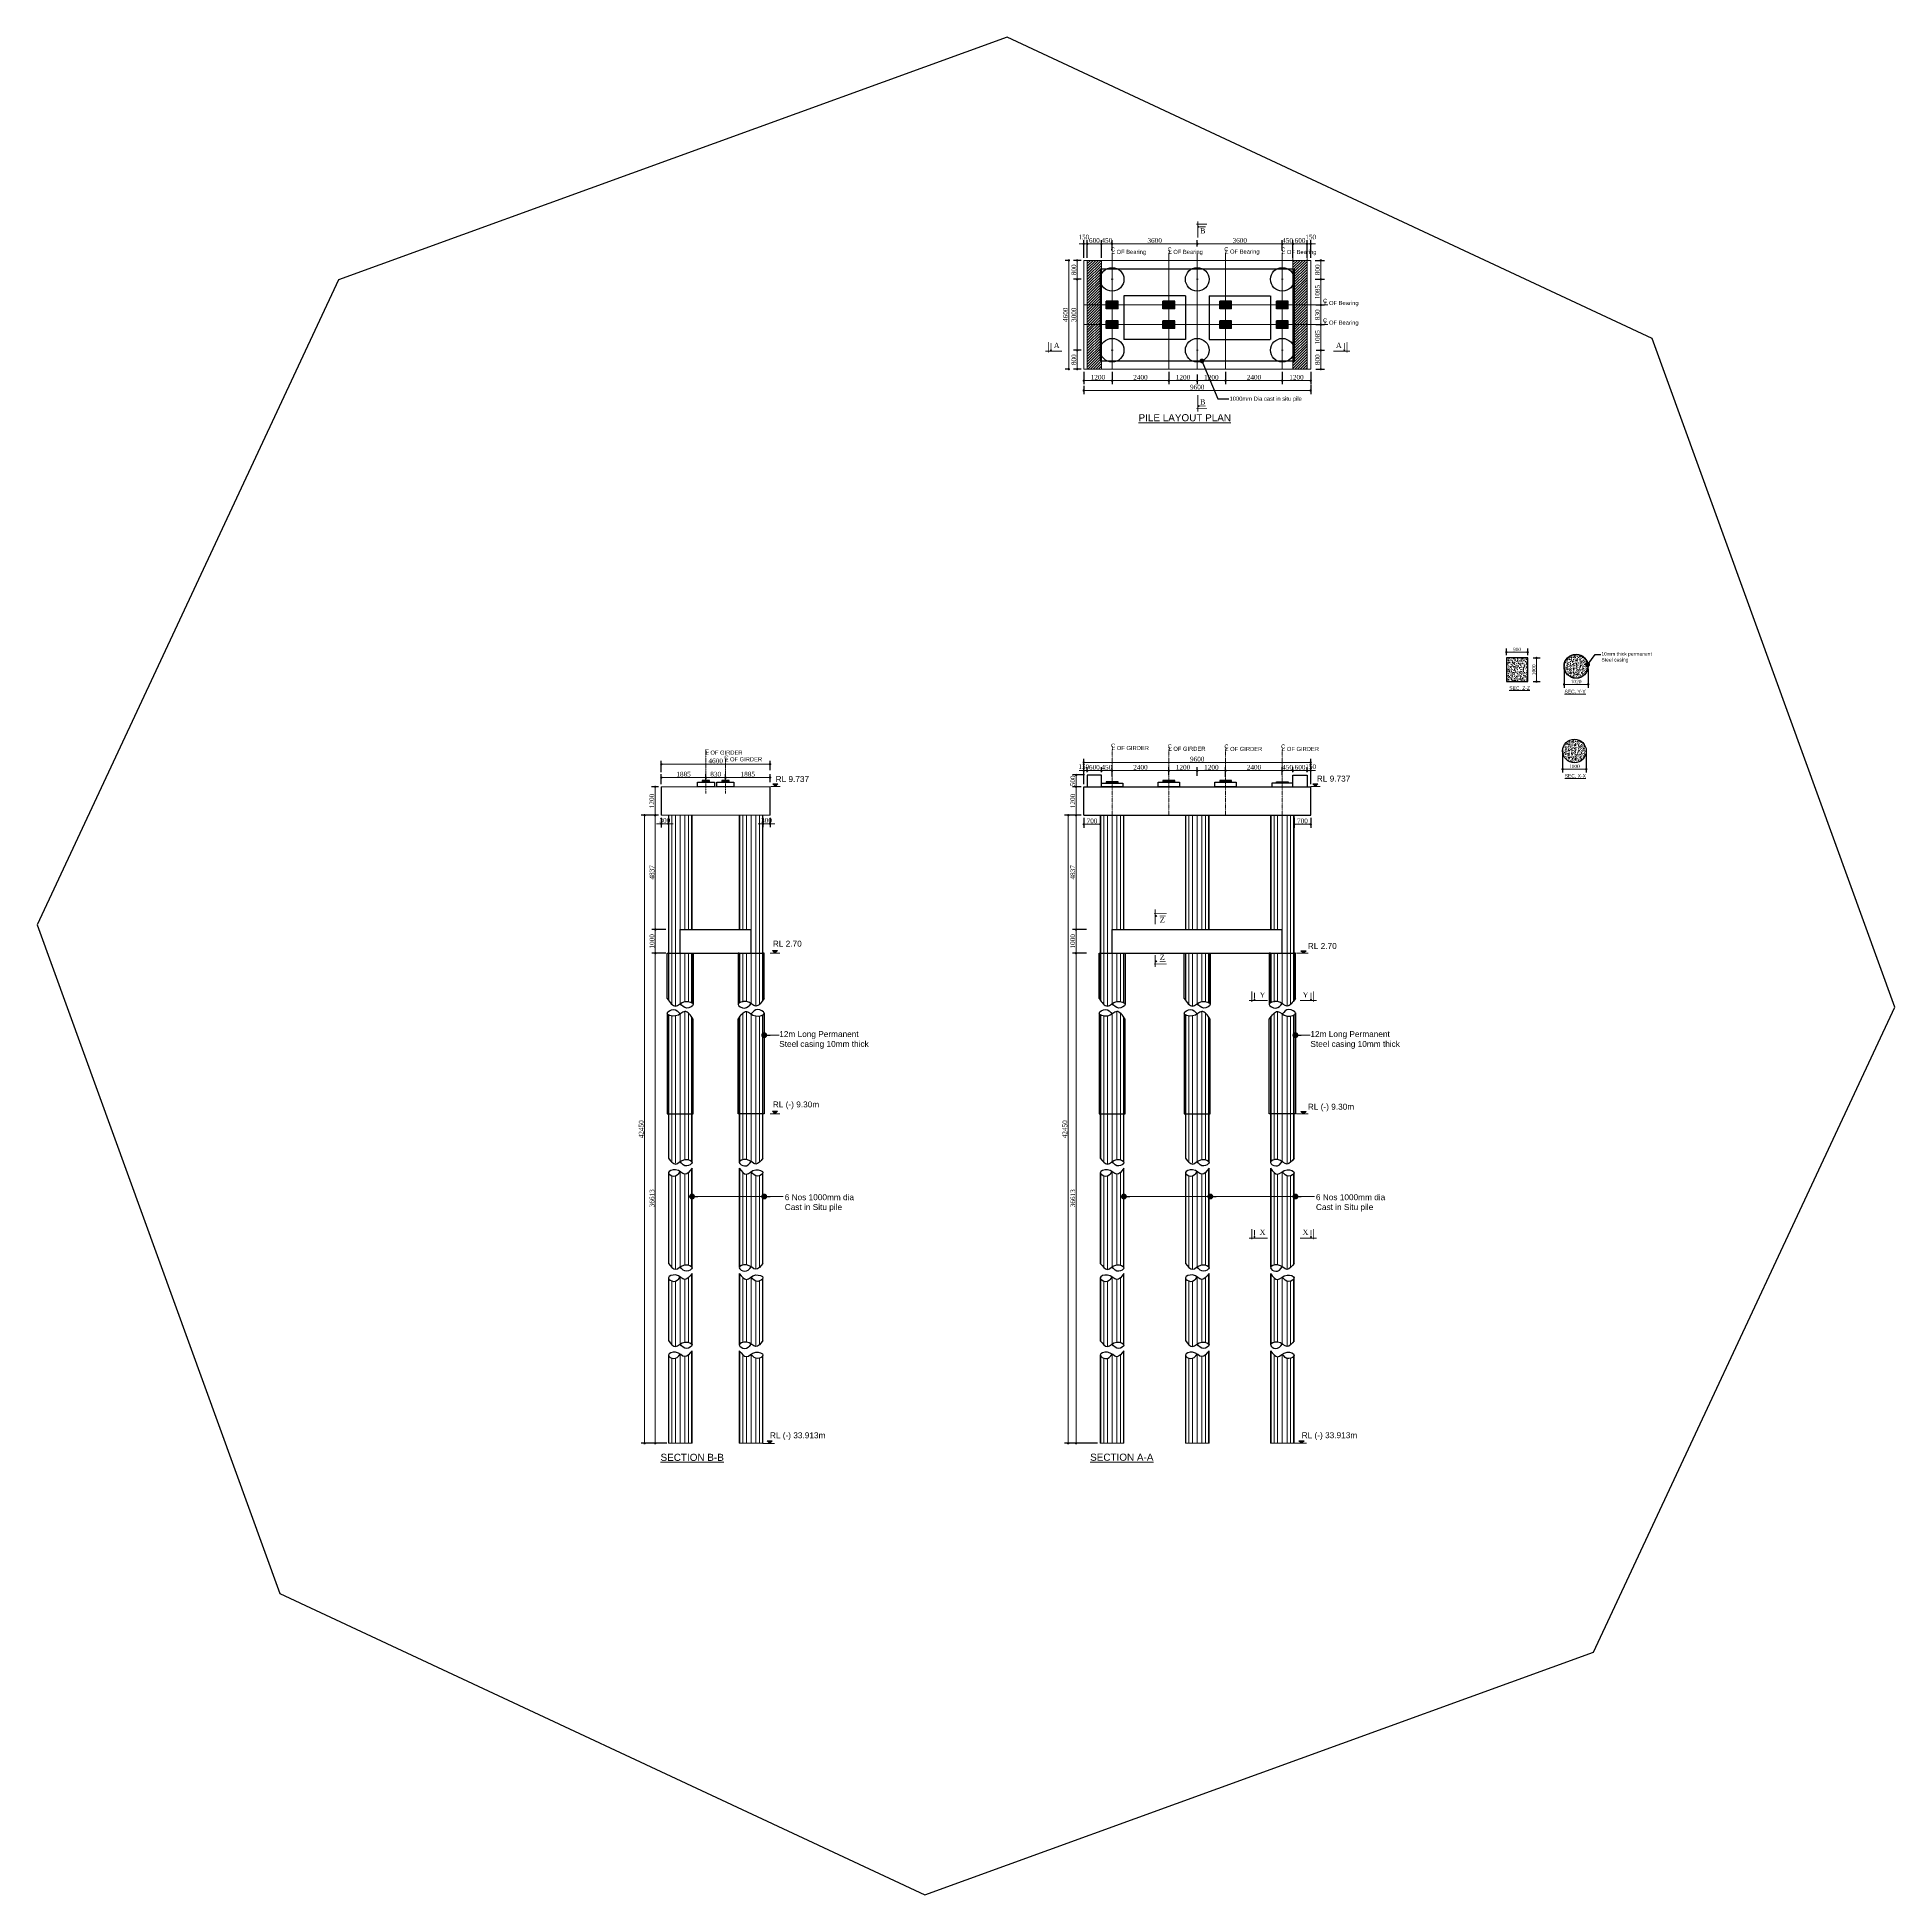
# Model space of a CAD drawing. Header units: millimetres. Extents: x -469201 to 35267, y 67768 to 197746.
# Drawn here: x -412683 to -334100, y 73079 to 151662 of the extents above; entities that cross this region are included whole.
import ezdxf

# ---------------------------------------------------------------- set-up
doc = ezdxf.new("R2010")
doc.units = ezdxf.units.MM
doc.header["$PDMODE"] = 2
doc.linetypes.add('CENTER', pattern=[2, 1.25, -0.25, 0.25, -0.25])
doc.linetypes.add('HIDDEN', pattern=[9.525, 6.35, -3.175])
doc.layers.get('Defpoints').update_dxf_attribs({"lineweight": 13})
for name, color, linetype, lineweight in [('Center Line', 34, 'Continuous', 15), ('dim', 4, 'Continuous', 25), ('Dimision', 4, 'Continuous', 9), ('hatch', 65, 'Continuous', 9), ('Hatching', 65, 'Continuous', 15), ('Pile', 11, 'Continuous', 15), ('Pire Line', 11, 'Continuous', 25), ('Steel Casing', 70, 'Continuous', 30), ('Text', 7, 'Continuous', 15)]:
    doc.layers.add(name, color=color, linetype=linetype, lineweight=lineweight)
doc.styles.add('ROMANS', font='arial.ttf', dxfattribs={"height": 200})
doc.styles.get("Standard").update_dxf_attribs({"font": 'times.ttf'})
doc.linetypes.add('BATTING', pattern='A,0.00254,-2.54,[134,ltypeshp.shx,S=2.54,R=0,X=-2.54,Y=0],-5.08,[134,ltypeshp.shx,S=2.54,R=180,X=2.54,Y=0],-2.54', length=10.16254)
doc.dimstyles.new('ISO-25', dxfattribs={"dimtxt": 175, "dimasz": 100, "dimexe": 65, "dimexo": 115.625, "dimgap": 40, "dimtad": 1, "dimtoh": 1, "dimdec": 0, "dimtxsty": 'Standard', "dimblk": 'DOT', "dimcen": 300, "dimclrd": 256, "dimclre": 256, "dimclrt": 256, "dimadec": 0, "dimazin": 0, "dimtfac": 1, "dimtdec": 0, "dimtix": 1, "dimtmove": 0, "dimatfit": 3, "dimldrblk": 'DOT', "dimfxl": 75, "dimlwd": -1, "dimarcsym": 0})
pattern_1 = [(45, (0, 150), (-56.1266, 56.1266), [])]

# ---------------------------------------------------------------- blocks, each defined once
blk = doc.blocks.new('_Dot')
at = {"color": 0, "linetype": 'ByBlock', "lineweight": -2}
blk.add_line((-0.5, 0), (-1, 0), dxfattribs=at)
at = {"color": 0, "linetype": 'ByBlock', "const_width": 0.5}
blk.add_lwpolyline([(-0.25, 0, 1), (0.25, 0, 1)], format="xyb", close=True, dxfattribs=at)
blk = doc.blocks.new('*D2')
at = {"layer": 'Defpoints', "color": 0, "ltscale": 3, "transparency": 16777216}
for p in [(-368734, 119950), (-368411, 119950), (-368411, 118750)]:
    blk.add_point(p, dxfattribs=at)
at = {"layer": 'Dimision', "color": 1, "lineweight": -2, "ltscale": 3, "transparency": 16777216}
for p, q in [((-368526, 119950), (-368884, 119950)), ((-368526, 118750), (-368884, 118750))]:
    blk.add_line(p, q, dxfattribs=at)
at = {"layer": 'Dimision', "ltscale": 3, "transparency": 16777216}
blk.add_line((-368734, 118850), (-368734, 119850), dxfattribs=at)
at = {"layer": 'Dimision', "ltscale": 3, "transparency": 16777216, "xscale": 100, "yscale": 100, "zscale": 100}
for p, rotation in [((-368734, 119950), 90), ((-368734, 118750), 270)]:
    blk.add_blockref('_Dot', p, dxfattribs=dict(at, rotation=rotation))
at = {"layer": 'Dimision', "ltscale": 3, "transparency": 16777216, "insert": (-368875, 119350), "char_height": 200, "attachment_point": 5, "rotation": 90}
blk.add_mtext('1200', dxfattribs=at)
blk = doc.blocks.new('*D3')
at = {"layer": 'Defpoints', "color": 0, "ltscale": 3, "transparency": 16777216}
for p in [(-368478, 113913), (-368734, 112913), (-368477, 112913)]:
    blk.add_point(p, dxfattribs=at)
at = {"layer": 'Dimision', "color": 1, "lineweight": -2, "ltscale": 3, "transparency": 16777216}
for p, q in [((-368594, 113913), (-368884, 113913)), ((-368593, 112913), (-368884, 112913))]:
    blk.add_line(p, q, dxfattribs=at)
at = {"layer": 'Dimision', "ltscale": 3, "transparency": 16777216}
blk.add_line((-368734, 113813), (-368734, 113013), dxfattribs=at)
at = {"layer": 'Dimision', "ltscale": 3, "transparency": 16777216, "xscale": 100, "yscale": 100, "zscale": 100}
for p, rotation in [((-368734, 113913), 90), ((-368734, 112913), 270)]:
    blk.add_blockref('_Dot', p, dxfattribs=dict(at, rotation=rotation))
at = {"layer": 'Dimision', "ltscale": 3, "transparency": 16777216, "insert": (-368876, 113413), "char_height": 200, "attachment_point": 5, "rotation": 90}
blk.add_mtext('1000', dxfattribs=at)
blk = doc.blocks.new('*D4')
at = {"layer": 'Defpoints', "color": 0, "ltscale": 3, "transparency": 16777216}
for p in [(-349516, 125400), (-349516, 124400), (-349254, 124400)]:
    blk.add_point(p, dxfattribs=at)
at = {"layer": 'Dimision', "color": 1, "lineweight": -2, "ltscale": 3, "transparency": 16777216}
for p, q in [((-349400, 125400), (-349104, 125400)), ((-349400, 124400), (-349104, 124400))]:
    blk.add_line(p, q, dxfattribs=at)
at = {"layer": 'Dimision', "ltscale": 3, "transparency": 16777216}
blk.add_line((-349254, 125300), (-349254, 124500), dxfattribs=at)
at = {"layer": 'Dimision', "ltscale": 3, "transparency": 16777216, "xscale": 100, "yscale": 100, "zscale": 100}
for p, rotation in [((-349254, 125400), 90), ((-349254, 124400), 270)]:
    blk.add_blockref('_Dot', p, dxfattribs=dict(at, rotation=rotation))
at = {"layer": 'Dimision', "ltscale": 3, "transparency": 16777216, "insert": (-349370, 124900), "char_height": 150, "attachment_point": 5, "rotation": 90}
blk.add_mtext('1000', dxfattribs=at)
blk = doc.blocks.new('*D5')
at = {"layer": 'Defpoints', "color": 0, "ltscale": 3, "transparency": 16777216}
for p in [(-350531, 125646), (-350531, 125400), (-349631, 125400)]:
    blk.add_point(p, dxfattribs=at)
at = {"layer": 'Dimision', "color": 1, "lineweight": -2, "ltscale": 3, "transparency": 16777216}
for p, q in [((-350531, 125516), (-350531, 125796)), ((-349631, 125516), (-349631, 125796))]:
    blk.add_line(p, q, dxfattribs=at)
at = {"layer": 'Dimision', "ltscale": 3, "transparency": 16777216}
blk.add_line((-349731, 125646), (-350431, 125646), dxfattribs=at)
at = {"layer": 'Dimision', "ltscale": 3, "transparency": 16777216, "xscale": 100, "yscale": 100, "zscale": 100, "rotation": 180}
blk.add_blockref('_Dot', (-350531, 125646), dxfattribs=at)
at = {"layer": 'Dimision', "ltscale": 3, "transparency": 16777216, "xscale": 100, "yscale": 100, "zscale": 100}
blk.add_blockref('_Dot', (-349631, 125646), dxfattribs=at)
at = {"layer": 'Dimision', "ltscale": 3, "transparency": 16777216, "insert": (-350081, 125763), "char_height": 150, "attachment_point": 5}
blk.add_mtext('900', dxfattribs=at)
blk = doc.blocks.new('*D26')
at = {"layer": 'Defpoints', "color": 0, "ltscale": 3, "transparency": 16777216}
for p in [(-367661, 120450), (-367211, 120635), (-367211, 120333)]:
    blk.add_point(p, dxfattribs=at)
at = {"layer": 'Dimision', "ltscale": 3, "transparency": 16777216}
for p, q in [((-367761, 120635), (-367861, 120635)), ((-367661, 120635), (-367211, 120635)), ((-367111, 120635), (-367011, 120635))]:
    blk.add_line(p, q, dxfattribs=at)
at = {"layer": 'Dimision', "color": 1, "lineweight": -2, "ltscale": 3, "transparency": 16777216}
for p, q in [((-367661, 120565), (-367661, 120785)), ((-367211, 120448), (-367211, 120785))]:
    blk.add_line(p, q, dxfattribs=at)
at = {"layer": 'Dimision', "ltscale": 3, "transparency": 16777216, "xscale": 100, "yscale": 100, "zscale": 100}
blk.add_blockref('_Dot', (-367661, 120635), dxfattribs=at)
at = {"layer": 'Dimision', "ltscale": 3, "transparency": 16777216, "xscale": 100, "yscale": 100, "zscale": 100, "rotation": 180}
blk.add_blockref('_Dot', (-367211, 120635), dxfattribs=at)
at = {"layer": 'Dimision', "ltscale": 3, "transparency": 16777216, "insert": (-367436, 120776), "char_height": 200, "attachment_point": 5}
blk.add_mtext('450', dxfattribs=at)
blk = doc.blocks.new('*D27')
at = {"layer": 'Defpoints', "color": 0, "ltscale": 3, "transparency": 16777216}
for p in [(-364811, 120635), (-364811, 120333), (-363611, 120300)]:
    blk.add_point(p, dxfattribs=at)
at = {"layer": 'Dimision', "color": 1, "lineweight": -2, "ltscale": 3, "transparency": 16777216}
for p, q in [((-364811, 120448), (-364811, 120785)), ((-363611, 120416), (-363611, 120785))]:
    blk.add_line(p, q, dxfattribs=at)
at = {"layer": 'Dimision', "ltscale": 3, "transparency": 16777216}
blk.add_line((-363711, 120635), (-364711, 120635), dxfattribs=at)
at = {"layer": 'Dimision', "ltscale": 3, "transparency": 16777216, "xscale": 100, "yscale": 100, "zscale": 100, "rotation": 180}
blk.add_blockref('_Dot', (-364811, 120635), dxfattribs=at)
at = {"layer": 'Dimision', "ltscale": 3, "transparency": 16777216, "xscale": 100, "yscale": 100, "zscale": 100}
blk.add_blockref('_Dot', (-363611, 120635), dxfattribs=at)
at = {"layer": 'Dimision', "ltscale": 3, "transparency": 16777216, "insert": (-364211, 120776), "char_height": 200, "attachment_point": 5}
blk.add_mtext('1200', dxfattribs=at)
blk = doc.blocks.new('*D28')
at = {"layer": 'Defpoints', "color": 0, "ltscale": 3, "transparency": 16777216}
for p in [(-363611, 120300), (-362411, 120635), (-362411, 120251)]:
    blk.add_point(p, dxfattribs=at)
at = {"layer": 'Dimision', "color": 1, "lineweight": -2, "ltscale": 3, "transparency": 16777216}
for p, q in [((-363611, 120416), (-363611, 120785)), ((-362411, 120367), (-362411, 120785))]:
    blk.add_line(p, q, dxfattribs=at)
at = {"layer": 'Dimision', "ltscale": 3, "transparency": 16777216}
blk.add_line((-363511, 120635), (-362511, 120635), dxfattribs=at)
at = {"layer": 'Dimision', "ltscale": 3, "transparency": 16777216, "xscale": 100, "yscale": 100, "zscale": 100, "rotation": 180}
blk.add_blockref('_Dot', (-363611, 120635), dxfattribs=at)
at = {"layer": 'Dimision', "ltscale": 3, "transparency": 16777216, "xscale": 100, "yscale": 100, "zscale": 100}
blk.add_blockref('_Dot', (-362411, 120635), dxfattribs=at)
at = {"layer": 'Dimision', "ltscale": 3, "transparency": 16777216, "insert": (-363011, 120776), "char_height": 200, "attachment_point": 5}
blk.add_mtext('1200', dxfattribs=at)
blk = doc.blocks.new('*D29')
at = {"layer": 'Defpoints', "color": 0, "ltscale": 3, "transparency": 16777216}
for p in [(-362411, 120635), (-362411, 120251), (-360011, 120337)]:
    blk.add_point(p, dxfattribs=at)
at = {"layer": 'Dimision', "color": 1, "lineweight": -2, "ltscale": 3, "transparency": 16777216}
for p, q in [((-362411, 120367), (-362411, 120785)), ((-360011, 120453), (-360011, 120785))]:
    blk.add_line(p, q, dxfattribs=at)
at = {"layer": 'Dimision', "ltscale": 3, "transparency": 16777216}
blk.add_line((-360111, 120635), (-362311, 120635), dxfattribs=at)
at = {"layer": 'Dimision', "ltscale": 3, "transparency": 16777216, "xscale": 100, "yscale": 100, "zscale": 100, "rotation": 180}
blk.add_blockref('_Dot', (-362411, 120635), dxfattribs=at)
at = {"layer": 'Dimision', "ltscale": 3, "transparency": 16777216, "xscale": 100, "yscale": 100, "zscale": 100}
blk.add_blockref('_Dot', (-360011, 120635), dxfattribs=at)
at = {"layer": 'Dimision', "ltscale": 3, "transparency": 16777216, "insert": (-361211, 120776), "char_height": 200, "attachment_point": 5}
blk.add_mtext('2400', dxfattribs=at)
blk = doc.blocks.new('*D30')
at = {"layer": 'Defpoints', "color": 0, "ltscale": 3, "transparency": 16777216}
for p in [(-358811, 120978), (-368411, 119966), (-358811, 120036)]:
    blk.add_point(p, dxfattribs=at)
at = {"layer": 'Dimision', "color": 1, "lineweight": -2, "ltscale": 3, "transparency": 16777216}
for p, q in [((-368411, 120082), (-368411, 121128)), ((-358811, 120151), (-358811, 121128))]:
    blk.add_line(p, q, dxfattribs=at)
at = {"layer": 'Dimision', "ltscale": 3, "transparency": 16777216}
blk.add_line((-368311, 120978), (-358911, 120978), dxfattribs=at)
at = {"layer": 'Dimision', "ltscale": 3, "transparency": 16777216, "xscale": 100, "yscale": 100, "zscale": 100, "rotation": 180}
blk.add_blockref('_Dot', (-368411, 120978), dxfattribs=at)
at = {"layer": 'Dimision', "ltscale": 3, "transparency": 16777216, "xscale": 100, "yscale": 100, "zscale": 100}
blk.add_blockref('_Dot', (-358811, 120978), dxfattribs=at)
at = {"layer": 'Dimision', "ltscale": 3, "transparency": 16777216, "insert": (-363611, 121120), "char_height": 200, "attachment_point": 5}
blk.add_mtext('9600', dxfattribs=at)
blk = doc.blocks.new('*D31')
at = {"layer": 'Defpoints', "color": 0, "ltscale": 3, "transparency": 16777216}
for p in [(-367211, 120267), (-364811, 120635), (-364811, 120333)]:
    blk.add_point(p, dxfattribs=at)
at = {"layer": 'Dimision', "color": 1, "lineweight": -2, "ltscale": 3, "transparency": 16777216}
for p, q in [((-367211, 120383), (-367211, 120785)), ((-364811, 120448), (-364811, 120785))]:
    blk.add_line(p, q, dxfattribs=at)
at = {"layer": 'Dimision', "ltscale": 3, "transparency": 16777216}
blk.add_line((-367111, 120635), (-364911, 120635), dxfattribs=at)
at = {"layer": 'Dimision', "ltscale": 3, "transparency": 16777216, "xscale": 100, "yscale": 100, "zscale": 100, "rotation": 180}
blk.add_blockref('_Dot', (-367211, 120635), dxfattribs=at)
at = {"layer": 'Dimision', "ltscale": 3, "transparency": 16777216, "xscale": 100, "yscale": 100, "zscale": 100}
blk.add_blockref('_Dot', (-364811, 120635), dxfattribs=at)
at = {"layer": 'Dimision', "ltscale": 3, "transparency": 16777216, "insert": (-366011, 120776), "char_height": 200, "attachment_point": 5}
blk.add_mtext('2400', dxfattribs=at)
blk = doc.blocks.new('*D60')
at = {"layer": 'Defpoints', "color": 0, "ltscale": 3, "transparency": 16777216}
for p in [(-348154, 121467), (-347154, 121467), (-348154, 120699)]:
    blk.add_point(p, dxfattribs=at)
at = {"layer": 'Dimision', "color": 1, "lineweight": -2, "ltscale": 3, "transparency": 16777216}
for p, q in [((-348154, 121352), (-348154, 120549)), ((-347154, 121352), (-347154, 120549))]:
    blk.add_line(p, q, dxfattribs=at)
at = {"layer": 'Dimision', "ltscale": 3, "transparency": 16777216}
blk.add_line((-347254, 120699), (-348054, 120699), dxfattribs=at)
at = {"layer": 'Dimision', "ltscale": 3, "transparency": 16777216, "xscale": 100, "yscale": 100, "zscale": 100, "rotation": 180}
blk.add_blockref('_Dot', (-348154, 120699), dxfattribs=at)
at = {"layer": 'Dimision', "ltscale": 3, "transparency": 16777216, "xscale": 100, "yscale": 100, "zscale": 100}
blk.add_blockref('_Dot', (-347154, 120699), dxfattribs=at)
at = {"layer": 'Dimision', "ltscale": 3, "transparency": 16777216, "insert": (-347654, 120815), "char_height": 150, "attachment_point": 5}
blk.add_mtext('1000', dxfattribs=at)
blk = doc.blocks.new('*D66')
at = {"layer": 'Defpoints', "color": 0, "ltscale": 3, "transparency": 16777216}
for p in [(-386541, 119950), (-386280, 119950), (-386280, 118750)]:
    blk.add_point(p, dxfattribs=at)
at = {"layer": 'Dimision', "color": 1, "lineweight": -2, "ltscale": 3, "transparency": 16777216}
for p, q in [((-386396, 119950), (-386691, 119950)), ((-386396, 118750), (-386691, 118750))]:
    blk.add_line(p, q, dxfattribs=at)
at = {"layer": 'Dimision', "ltscale": 3, "transparency": 16777216}
blk.add_line((-386541, 118850), (-386541, 119850), dxfattribs=at)
at = {"layer": 'Dimision', "ltscale": 3, "transparency": 16777216, "xscale": 100, "yscale": 100, "zscale": 100}
for p, rotation in [((-386541, 119950), 90), ((-386541, 118750), 270)]:
    blk.add_blockref('_Dot', p, dxfattribs=dict(at, rotation=rotation))
at = {"layer": 'Dimision', "ltscale": 3, "transparency": 16777216, "insert": (-386683, 119350), "char_height": 200, "attachment_point": 5, "rotation": 90}
blk.add_mtext('1200', dxfattribs=at)
blk = doc.blocks.new('*D67')
at = {"layer": 'Defpoints', "color": 0, "ltscale": 3, "transparency": 16777216}
for p in [(-385980, 113913), (-386536, 112913), (-385980, 112913)]:
    blk.add_point(p, dxfattribs=at)
at = {"layer": 'Dimision', "color": 1, "lineweight": -2, "ltscale": 3, "transparency": 16777216}
for p, q in [((-386096, 113913), (-386686, 113913)), ((-386096, 112913), (-386686, 112913))]:
    blk.add_line(p, q, dxfattribs=at)
at = {"layer": 'Dimision', "ltscale": 3, "transparency": 16777216}
blk.add_line((-386536, 113813), (-386536, 113013), dxfattribs=at)
at = {"layer": 'Dimision', "ltscale": 3, "transparency": 16777216, "xscale": 100, "yscale": 100, "zscale": 100}
for p, rotation in [((-386536, 113913), 90), ((-386536, 112913), 270)]:
    blk.add_blockref('_Dot', p, dxfattribs=dict(at, rotation=rotation))
at = {"layer": 'Dimision', "ltscale": 3, "transparency": 16777216, "insert": (-386678, 113413), "char_height": 200, "attachment_point": 5, "rotation": 90}
blk.add_mtext('1000', dxfattribs=at)
blk = doc.blocks.new('*D65')
at = {"layer": 'Defpoints', "color": 0, "ltscale": 0.25, "transparency": 16777216}
for p in [(-386536, 118750), (-386280, 118750), (-385980, 113913)]:
    blk.add_point(p, dxfattribs=at)
at = {"layer": 'Dimision', "color": 1, "lineweight": -2, "ltscale": 0.25, "transparency": 16777216}
for p, q in [((-386396, 118750), (-386686, 118750)), ((-386096, 113913), (-386686, 113913))]:
    blk.add_line(p, q, dxfattribs=at)
at = {"layer": 'Dimision', "ltscale": 0.25, "transparency": 16777216}
blk.add_line((-386536, 114013), (-386536, 118650), dxfattribs=at)
at = {"layer": 'Dimision', "ltscale": 0.25, "transparency": 16777216, "xscale": 100, "yscale": 100, "zscale": 100}
for p, rotation in [((-386536, 118750), 90), ((-386536, 113913), 270)]:
    blk.add_blockref('_Dot', p, dxfattribs=dict(at, rotation=rotation))
at = {"layer": 'Dimision', "ltscale": 0.25, "transparency": 16777216, "insert": (-386678, 116331), "char_height": 200, "attachment_point": 5, "rotation": 90}
blk.add_mtext('4837', dxfattribs=at)
blk = doc.blocks.new('*D71')
at = {"layer": 'Defpoints', "color": 0, "ltscale": 3, "transparency": 16777216}
for p in [(-386280, 120341), (-386280, 119950), (-384395, 120142)]:
    blk.add_point(p, dxfattribs=at)
at = {"layer": 'Dimision', "color": 1, "lineweight": -2, "ltscale": 3, "transparency": 16777216}
for p, q in [((-386280, 120065), (-386280, 120491)), ((-384395, 120258), (-384395, 120491))]:
    blk.add_line(p, q, dxfattribs=at)
at = {"layer": 'Dimision', "ltscale": 3, "transparency": 16777216}
blk.add_line((-384495, 120341), (-386180, 120341), dxfattribs=at)
at = {"layer": 'Dimision', "ltscale": 3, "transparency": 16777216, "xscale": 100, "yscale": 100, "zscale": 100, "rotation": 180}
blk.add_blockref('_Dot', (-386280, 120341), dxfattribs=at)
at = {"layer": 'Dimision', "ltscale": 3, "transparency": 16777216, "xscale": 100, "yscale": 100, "zscale": 100}
blk.add_blockref('_Dot', (-384395, 120341), dxfattribs=at)
at = {"layer": 'Dimision', "ltscale": 3, "transparency": 16777216, "insert": (-385338, 120483), "char_height": 200, "attachment_point": 5}
blk.add_mtext('1885', dxfattribs=at)
blk = doc.blocks.new('*D68')
at = {"layer": 'Defpoints', "color": 0, "ltscale": 3, "transparency": 16777216}
for p in [(-386280, 120905), (-386280, 120447), (-381680, 120545)]:
    blk.add_point(p, dxfattribs=at)
at = {"layer": 'Dimision', "color": 1, "lineweight": -2, "ltscale": 3, "transparency": 16777216}
for p, q in [((-386280, 120563), (-386280, 121055)), ((-381680, 120661), (-381680, 121055))]:
    blk.add_line(p, q, dxfattribs=at)
at = {"layer": 'Dimision', "ltscale": 3, "transparency": 16777216}
blk.add_line((-381780, 120905), (-386180, 120905), dxfattribs=at)
at = {"layer": 'Dimision', "ltscale": 3, "transparency": 16777216, "xscale": 100, "yscale": 100, "zscale": 100, "rotation": 180}
blk.add_blockref('_Dot', (-386280, 120905), dxfattribs=at)
at = {"layer": 'Dimision', "ltscale": 3, "transparency": 16777216, "xscale": 100, "yscale": 100, "zscale": 100}
blk.add_blockref('_Dot', (-381680, 120905), dxfattribs=at)
at = {"layer": 'Dimision', "ltscale": 3, "transparency": 16777216, "insert": (-383980, 121047), "char_height": 200, "attachment_point": 5}
blk.add_mtext('4600', dxfattribs=at)
blk = doc.blocks.new('*D69')
at = {"layer": 'Defpoints', "color": 0, "ltscale": 3, "transparency": 16777216}
for p in [(-381680, 120341), (-383565, 120052), (-381680, 120035)]:
    blk.add_point(p, dxfattribs=at)
at = {"layer": 'Dimision', "color": 1, "lineweight": -2, "ltscale": 3, "transparency": 16777216}
for p, q in [((-383565, 120167), (-383565, 120491)), ((-381680, 120151), (-381680, 120491))]:
    blk.add_line(p, q, dxfattribs=at)
at = {"layer": 'Dimision', "ltscale": 3, "transparency": 16777216}
blk.add_line((-383465, 120341), (-381780, 120341), dxfattribs=at)
at = {"layer": 'Dimision', "ltscale": 3, "transparency": 16777216, "xscale": 100, "yscale": 100, "zscale": 100, "rotation": 180}
blk.add_blockref('_Dot', (-383565, 120341), dxfattribs=at)
at = {"layer": 'Dimision', "ltscale": 3, "transparency": 16777216, "xscale": 100, "yscale": 100, "zscale": 100}
blk.add_blockref('_Dot', (-381680, 120341), dxfattribs=at)
at = {"layer": 'Dimision', "ltscale": 3, "transparency": 16777216, "insert": (-382623, 120483), "char_height": 200, "attachment_point": 5}
blk.add_mtext('1885', dxfattribs=at)
blk = doc.blocks.new('*D70')
at = {"layer": 'Defpoints', "color": 0, "ltscale": 3, "transparency": 16777216}
for p in [(-384395, 120341), (-384395, 120230), (-383565, 120136)]:
    blk.add_point(p, dxfattribs=at)
at = {"layer": 'Dimision', "color": 1, "lineweight": -2, "ltscale": 3, "transparency": 16777216}
for p, q in [((-384395, 120345), (-384395, 120491)), ((-383565, 120251), (-383565, 120491))]:
    blk.add_line(p, q, dxfattribs=at)
at = {"layer": 'Dimision', "ltscale": 3, "transparency": 16777216}
blk.add_line((-383665, 120341), (-384295, 120341), dxfattribs=at)
at = {"layer": 'Dimision', "ltscale": 3, "transparency": 16777216, "xscale": 100, "yscale": 100, "zscale": 100, "rotation": 180}
blk.add_blockref('_Dot', (-384395, 120341), dxfattribs=at)
at = {"layer": 'Dimision', "ltscale": 3, "transparency": 16777216, "xscale": 100, "yscale": 100, "zscale": 100}
blk.add_blockref('_Dot', (-383565, 120341), dxfattribs=at)
at = {"layer": 'Dimision', "ltscale": 3, "transparency": 16777216, "insert": (-383980, 120483), "char_height": 200, "attachment_point": 5}
blk.add_mtext('830', dxfattribs=at)
blk = doc.blocks.new('*D72')
at = {"layer": 'Defpoints', "color": 0, "ltscale": 0.25, "transparency": 16777216}
for p in [(-386280, 118750), (-385980, 118749), (-386280, 118386)]:
    blk.add_point(p, dxfattribs=at)
at = {"layer": 'Dimision', "ltscale": 0.25, "transparency": 16777216}
for p, q in [((-386380, 118386), (-386480, 118386)), ((-385980, 118386), (-386280, 118386)), ((-385880, 118386), (-385780, 118386))]:
    blk.add_line(p, q, dxfattribs=at)
at = {"layer": 'Dimision', "color": 1, "lineweight": -2, "ltscale": 0.25, "transparency": 16777216}
for p, q in [((-386280, 118634), (-386280, 118236)), ((-385980, 118633), (-385980, 118236))]:
    blk.add_line(p, q, dxfattribs=at)
at = {"layer": 'Dimision', "ltscale": 0.25, "transparency": 16777216, "xscale": 100, "yscale": 100, "zscale": 100}
blk.add_blockref('_Dot', (-386280, 118386), dxfattribs=at)
at = {"layer": 'Dimision', "ltscale": 0.25, "transparency": 16777216, "xscale": 100, "yscale": 100, "zscale": 100, "rotation": 180}
blk.add_blockref('_Dot', (-385980, 118386), dxfattribs=at)
at = {"layer": 'Dimision', "ltscale": 0.25, "transparency": 16777216, "insert": (-386130, 118528), "char_height": 200, "attachment_point": 5}
blk.add_mtext('300', dxfattribs=at)
blk = doc.blocks.new('*D73')
at = {"layer": 'Defpoints', "color": 0, "ltscale": 0.25, "transparency": 16777216}
for p in [(-381980, 118751), (-381680, 118750), (-381680, 118387)]:
    blk.add_point(p, dxfattribs=at)
at = {"layer": 'Dimision', "ltscale": 0.25, "transparency": 16777216}
for p, q in [((-382080, 118387), (-382180, 118387)), ((-381980, 118387), (-381680, 118387)), ((-381580, 118387), (-381480, 118387))]:
    blk.add_line(p, q, dxfattribs=at)
at = {"layer": 'Dimision', "color": 1, "lineweight": -2, "ltscale": 0.25, "transparency": 16777216}
for p, q in [((-381980, 118635), (-381980, 118237)), ((-381680, 118634), (-381680, 118237))]:
    blk.add_line(p, q, dxfattribs=at)
at = {"layer": 'Dimision', "ltscale": 0.25, "transparency": 16777216, "xscale": 100, "yscale": 100, "zscale": 100}
blk.add_blockref('_Dot', (-381980, 118387), dxfattribs=at)
at = {"layer": 'Dimision', "ltscale": 0.25, "transparency": 16777216, "xscale": 100, "yscale": 100, "zscale": 100, "rotation": 180}
blk.add_blockref('_Dot', (-381680, 118387), dxfattribs=at)
at = {"layer": 'Dimision', "ltscale": 0.25, "transparency": 16777216, "insert": (-381830, 118528), "char_height": 200, "attachment_point": 5}
blk.add_mtext('300', dxfattribs=at)
blk = doc.blocks.new('*D74')
at = {"layer": 'Defpoints', "color": 0, "ltscale": 3, "transparency": 16777216}
for p in [(-368411, 118750), (-367711, 118750), (-368411, 118365)]:
    blk.add_point(p, dxfattribs=at)
at = {"layer": 'Dimision', "color": 1, "lineweight": -2, "ltscale": 3, "transparency": 16777216}
for p, q in [((-368411, 118634), (-368411, 118215)), ((-367711, 118634), (-367711, 118215))]:
    blk.add_line(p, q, dxfattribs=at)
at = {"layer": 'Dimision', "ltscale": 3, "transparency": 16777216}
blk.add_line((-367811, 118365), (-368311, 118365), dxfattribs=at)
at = {"layer": 'Dimision', "ltscale": 3, "transparency": 16777216, "xscale": 100, "yscale": 100, "zscale": 100, "rotation": 180}
blk.add_blockref('_Dot', (-368411, 118365), dxfattribs=at)
at = {"layer": 'Dimision', "ltscale": 3, "transparency": 16777216, "xscale": 100, "yscale": 100, "zscale": 100}
blk.add_blockref('_Dot', (-367711, 118365), dxfattribs=at)
at = {"layer": 'Dimision', "ltscale": 3, "transparency": 16777216, "insert": (-368061, 118508), "char_height": 200, "attachment_point": 5}
blk.add_mtext('700', dxfattribs=at)
blk = doc.blocks.new('*D79')
at = {"layer": 'Defpoints', "color": 0, "ltscale": 0.25, "transparency": 16777216}
for p in [(-368734, 118750), (-368411, 118750), (-368178, 113913)]:
    blk.add_point(p, dxfattribs=at)
at = {"layer": 'Dimision', "color": 1, "lineweight": -2, "ltscale": 0.25, "transparency": 16777216}
for p, q in [((-368526, 118750), (-368884, 118750)), ((-368294, 113913), (-368884, 113913))]:
    blk.add_line(p, q, dxfattribs=at)
at = {"layer": 'Dimision', "ltscale": 0.25, "transparency": 16777216}
blk.add_line((-368734, 114013), (-368734, 118650), dxfattribs=at)
at = {"layer": 'Dimision', "ltscale": 0.25, "transparency": 16777216, "xscale": 100, "yscale": 100, "zscale": 100}
for p, rotation in [((-368734, 118750), 90), ((-368734, 113913), 270)]:
    blk.add_blockref('_Dot', p, dxfattribs=dict(at, rotation=rotation))
at = {"layer": 'Dimision', "ltscale": 0.25, "transparency": 16777216, "insert": (-368876, 116331), "char_height": 200, "attachment_point": 5, "rotation": 90}
blk.add_mtext('4837', dxfattribs=at)
blk = doc.blocks.new('*D80')
at = {"layer": 'Defpoints', "color": 0, "ltscale": 0.25, "transparency": 16777216}
for p in [(-368261, 120635), (-368261, 120450), (-367661, 120450)]:
    blk.add_point(p, dxfattribs=at)
at = {"layer": 'Dimision', "color": 1, "lineweight": -2, "ltscale": 0.25, "transparency": 16777216}
for p, q in [((-368261, 120565), (-368261, 120785)), ((-367661, 120565), (-367661, 120785))]:
    blk.add_line(p, q, dxfattribs=at)
at = {"layer": 'Dimision', "ltscale": 0.25, "transparency": 16777216}
blk.add_line((-367761, 120635), (-368161, 120635), dxfattribs=at)
at = {"layer": 'Dimision', "ltscale": 0.25, "transparency": 16777216, "xscale": 100, "yscale": 100, "zscale": 100, "rotation": 180}
blk.add_blockref('_Dot', (-368261, 120635), dxfattribs=at)
at = {"layer": 'Dimision', "ltscale": 0.25, "transparency": 16777216, "xscale": 100, "yscale": 100, "zscale": 100}
blk.add_blockref('_Dot', (-367661, 120635), dxfattribs=at)
at = {"layer": 'Dimision', "ltscale": 0.25, "transparency": 16777216, "insert": (-367961, 120776), "char_height": 200, "attachment_point": 5}
blk.add_mtext('600', dxfattribs=at)
blk = doc.blocks.new('*D81')
at = {"layer": 'Defpoints', "color": 0, "ltscale": 0.25, "transparency": 16777216}
for p in [(-368411, 120635), (-368261, 120450), (-368411, 119950)]:
    blk.add_point(p, dxfattribs=at)
at = {"layer": 'Dimision', "ltscale": 0.25, "transparency": 16777216}
for p, q in [((-368511, 120635), (-368611, 120635)), ((-368261, 120635), (-368411, 120635)), ((-368161, 120635), (-368061, 120635))]:
    blk.add_line(p, q, dxfattribs=at)
at = {"layer": 'Dimision', "color": 1, "lineweight": -2, "ltscale": 0.25, "transparency": 16777216}
for p, q in [((-368411, 120065), (-368411, 120785)), ((-368261, 120565), (-368261, 120785))]:
    blk.add_line(p, q, dxfattribs=at)
at = {"layer": 'Dimision', "ltscale": 0.25, "transparency": 16777216, "xscale": 100, "yscale": 100, "zscale": 100}
blk.add_blockref('_Dot', (-368411, 120635), dxfattribs=at)
at = {"layer": 'Dimision', "ltscale": 0.25, "transparency": 16777216, "xscale": 100, "yscale": 100, "zscale": 100, "rotation": 180}
blk.add_blockref('_Dot', (-368261, 120635), dxfattribs=at)
at = {"layer": 'Dimision', "ltscale": 0.25, "transparency": 16777216, "insert": (-368411, 120801), "char_height": 200, "attachment_point": 5}
blk.add_mtext('150', dxfattribs=at)
blk = doc.blocks.new('*D82')
at = {"layer": 'Defpoints', "color": 0, "ltscale": 3, "transparency": 16777216}
for p in [(-360011, 120635), (-360011, 120333), (-359561, 120450)]:
    blk.add_point(p, dxfattribs=at)
at = {"layer": 'Dimision', "ltscale": 3, "transparency": 16777216}
for p, q in [((-360111, 120635), (-360211, 120635)), ((-359561, 120635), (-360011, 120635)), ((-359461, 120635), (-359361, 120635))]:
    blk.add_line(p, q, dxfattribs=at)
at = {"layer": 'Dimision', "color": 1, "lineweight": -2, "ltscale": 3, "transparency": 16777216}
for p, q in [((-360011, 120448), (-360011, 120785)), ((-359561, 120565), (-359561, 120785))]:
    blk.add_line(p, q, dxfattribs=at)
at = {"layer": 'Dimision', "ltscale": 3, "transparency": 16777216, "xscale": 100, "yscale": 100, "zscale": 100}
blk.add_blockref('_Dot', (-360011, 120635), dxfattribs=at)
at = {"layer": 'Dimision', "ltscale": 3, "transparency": 16777216, "xscale": 100, "yscale": 100, "zscale": 100, "rotation": 180}
blk.add_blockref('_Dot', (-359561, 120635), dxfattribs=at)
at = {"layer": 'Dimision', "ltscale": 3, "transparency": 16777216, "insert": (-359786, 120776), "char_height": 200, "attachment_point": 5}
blk.add_mtext('450', dxfattribs=at)
blk = doc.blocks.new('*D83')
at = {"layer": 'Defpoints', "color": 0, "ltscale": 0.25, "transparency": 16777216}
for p in [(-359561, 120450), (-358961, 120635), (-358961, 120450)]:
    blk.add_point(p, dxfattribs=at)
at = {"layer": 'Dimision', "color": 1, "lineweight": -2, "ltscale": 0.25, "transparency": 16777216}
for p, q in [((-359561, 120565), (-359561, 120785)), ((-358961, 120565), (-358961, 120785))]:
    blk.add_line(p, q, dxfattribs=at)
at = {"layer": 'Dimision', "ltscale": 0.25, "transparency": 16777216}
blk.add_line((-359461, 120635), (-359061, 120635), dxfattribs=at)
at = {"layer": 'Dimision', "ltscale": 0.25, "transparency": 16777216, "xscale": 100, "yscale": 100, "zscale": 100, "rotation": 180}
blk.add_blockref('_Dot', (-359561, 120635), dxfattribs=at)
at = {"layer": 'Dimision', "ltscale": 0.25, "transparency": 16777216, "xscale": 100, "yscale": 100, "zscale": 100}
blk.add_blockref('_Dot', (-358961, 120635), dxfattribs=at)
at = {"layer": 'Dimision', "ltscale": 0.25, "transparency": 16777216, "insert": (-359261, 120776), "char_height": 200, "attachment_point": 5}
blk.add_mtext('600', dxfattribs=at)
blk = doc.blocks.new('*D84')
at = {"layer": 'Defpoints', "color": 0, "ltscale": 0.25, "transparency": 16777216}
for p in [(-358961, 120450), (-358811, 120635), (-358811, 119950)]:
    blk.add_point(p, dxfattribs=at)
at = {"layer": 'Dimision', "ltscale": 0.25, "transparency": 16777216}
for p, q in [((-359061, 120635), (-359161, 120635)), ((-358961, 120635), (-358811, 120635)), ((-358711, 120635), (-358611, 120635))]:
    blk.add_line(p, q, dxfattribs=at)
at = {"layer": 'Dimision', "color": 1, "lineweight": -2, "ltscale": 0.25, "transparency": 16777216}
for p, q in [((-358961, 120565), (-358961, 120785)), ((-358811, 120065), (-358811, 120785))]:
    blk.add_line(p, q, dxfattribs=at)
at = {"layer": 'Dimision', "ltscale": 0.25, "transparency": 16777216, "xscale": 100, "yscale": 100, "zscale": 100}
blk.add_blockref('_Dot', (-358961, 120635), dxfattribs=at)
at = {"layer": 'Dimision', "ltscale": 0.25, "transparency": 16777216, "xscale": 100, "yscale": 100, "zscale": 100, "rotation": 180}
blk.add_blockref('_Dot', (-358811, 120635), dxfattribs=at)
at = {"layer": 'Dimision', "ltscale": 0.25, "transparency": 16777216, "insert": (-358811, 120801), "char_height": 200, "attachment_point": 5}
blk.add_mtext('150', dxfattribs=at)
blk = doc.blocks.new('*D85')
at = {"layer": 'Defpoints', "color": 0, "ltscale": 0.25, "transparency": 16777216}
for p in [(-368734, 120450), (-368261, 120450), (-368411, 119950)]:
    blk.add_point(p, dxfattribs=at)
at = {"layer": 'Dimision', "color": 1, "lineweight": -2, "ltscale": 0.25, "transparency": 16777216}
for p, q in [((-368376, 120450), (-368884, 120450)), ((-368526, 119950), (-368884, 119950))]:
    blk.add_line(p, q, dxfattribs=at)
at = {"layer": 'Dimision', "ltscale": 0.25, "transparency": 16777216}
blk.add_line((-368734, 120050), (-368734, 120350), dxfattribs=at)
at = {"layer": 'Dimision', "ltscale": 0.25, "transparency": 16777216, "xscale": 100, "yscale": 100, "zscale": 100}
for p, rotation in [((-368734, 120450), 90), ((-368734, 119950), 270)]:
    blk.add_blockref('_Dot', p, dxfattribs=dict(at, rotation=rotation))
at = {"layer": 'Dimision', "ltscale": 0.25, "transparency": 16777216, "insert": (-368875, 120200), "char_height": 200, "attachment_point": 5, "rotation": 90}
blk.add_mtext('500', dxfattribs=at)
blk = doc.blocks.new('*D93')
at = {"layer": 'Defpoints', "color": 0, "ltscale": 0.25, "transparency": 16777216}
for p in [(-386280, 118750), (-386989, 92180), (-385930, 92180)]:
    blk.add_point(p, dxfattribs=at)
at = {"layer": 'Dimision', "color": 1, "lineweight": -2, "ltscale": 0.25, "transparency": 16777216}
for p, q in [((-386396, 118750), (-387139, 118750)), ((-386046, 92180), (-387139, 92180))]:
    blk.add_line(p, q, dxfattribs=at)
at = {"layer": 'Dimision', "ltscale": 0.25, "transparency": 16777216}
blk.add_line((-386989, 118650), (-386989, 92280), dxfattribs=at)
at = {"layer": 'Dimision', "ltscale": 0.25, "transparency": 16777216, "xscale": 100, "yscale": 100, "zscale": 100}
for p, rotation in [((-386989, 118750), 90), ((-386989, 92180), 270)]:
    blk.add_blockref('_Dot', p, dxfattribs=dict(at, rotation=rotation))
at = {"layer": 'Dimision', "ltscale": 0.25, "transparency": 16777216, "insert": (-387130, 105465), "char_height": 200, "attachment_point": 5, "rotation": 90}
blk.add_mtext('42450', dxfattribs=at)
blk = doc.blocks.new('*D94')
at = {"layer": 'Defpoints', "color": 0, "ltscale": 0.25, "transparency": 16777216}
for p in [(-368411, 118750), (-369068, 92180), (-367711, 92180)]:
    blk.add_point(p, dxfattribs=at)
at = {"layer": 'Dimision', "color": 1, "lineweight": -2, "ltscale": 0.25, "transparency": 16777216}
for p, q in [((-368526, 118750), (-369218, 118750)), ((-367826, 92180), (-369218, 92180))]:
    blk.add_line(p, q, dxfattribs=at)
at = {"layer": 'Dimision', "ltscale": 0.25, "transparency": 16777216}
blk.add_line((-369068, 118650), (-369068, 92280), dxfattribs=at)
at = {"layer": 'Dimision', "ltscale": 0.25, "transparency": 16777216, "xscale": 100, "yscale": 100, "zscale": 100}
for p, rotation in [((-369068, 118750), 90), ((-369068, 92180), 270)]:
    blk.add_blockref('_Dot', p, dxfattribs=dict(at, rotation=rotation))
at = {"layer": 'Dimision', "ltscale": 0.25, "transparency": 16777216, "insert": (-369210, 105465), "char_height": 200, "attachment_point": 5, "rotation": 90}
blk.add_mtext('42450', dxfattribs=at)
blk = doc.blocks.new('A$C6E642633')
at = {"layer": 'Steel Casing', "linetype": 'Continuous', "ltscale": 0.3}
blk.add_line((-53, -6800), (1053, -6800), dxfattribs=at)
for points in [[(-53, -1916), (-53, 0), (0, 0), (0, -1990)], [(1000, -2100), (1000, 0), (1053, 0), (1053, -2165)], [(-53, -2530), (-53, -6800), (0, -6800), (0, -2606)], [(1000, -2717), (1000, -6800), (1053, -6800), (1053, -2791)]]:
    blk.add_lwpolyline(points, dxfattribs=at)
blk = doc.blocks.new('*D96')
at = {"layer": 'Defpoints', "color": 0, "ltscale": 3, "transparency": 16777216}
for p in [(-363611, 142919), (-363611, 142772), (-360011, 142612)]:
    blk.add_point(p, dxfattribs=at)
at = {"layer": 'Dimision', "color": 1, "lineweight": -2, "ltscale": 3, "transparency": 16777216}
for p, q in [((-363611, 142888), (-363611, 143069)), ((-360011, 142728), (-360011, 143069))]:
    blk.add_line(p, q, dxfattribs=at)
at = {"layer": 'Dimision', "ltscale": 3, "transparency": 16777216}
blk.add_line((-360111, 142919), (-363511, 142919), dxfattribs=at)
at = {"layer": 'Dimision', "ltscale": 3, "transparency": 16777216, "xscale": 100, "yscale": 100, "zscale": 100, "rotation": 180}
blk.add_blockref('_Dot', (-363611, 142919), dxfattribs=at)
at = {"layer": 'Dimision', "ltscale": 3, "transparency": 16777216, "xscale": 100, "yscale": 100, "zscale": 100}
blk.add_blockref('_Dot', (-360011, 142919), dxfattribs=at)
at = {"layer": 'Dimision', "ltscale": 3, "transparency": 16777216, "insert": (-361811, 143061), "char_height": 200, "attachment_point": 5}
blk.add_mtext('3600', dxfattribs=at)
blk = doc.blocks.new('*D97')
at = {"layer": 'Defpoints', "color": 0, "ltscale": 3, "transparency": 16777216}
for p in [(-367210, 142919), (-367210, 142520), (-363611, 142691)]:
    blk.add_point(p, dxfattribs=at)
at = {"layer": 'Dimision', "color": 1, "lineweight": -2, "ltscale": 3, "transparency": 16777216}
for p, q in [((-367210, 142636), (-367210, 143069)), ((-363611, 142807), (-363611, 143069))]:
    blk.add_line(p, q, dxfattribs=at)
at = {"layer": 'Dimision', "ltscale": 3, "transparency": 16777216}
blk.add_line((-363711, 142919), (-367110, 142919), dxfattribs=at)
at = {"layer": 'Dimision', "ltscale": 3, "transparency": 16777216, "xscale": 100, "yscale": 100, "zscale": 100, "rotation": 180}
blk.add_blockref('_Dot', (-367210, 142919), dxfattribs=at)
at = {"layer": 'Dimision', "ltscale": 3, "transparency": 16777216, "xscale": 100, "yscale": 100, "zscale": 100}
blk.add_blockref('_Dot', (-363611, 142919), dxfattribs=at)
at = {"layer": 'Dimision', "ltscale": 3, "transparency": 16777216, "insert": (-365410, 143061), "char_height": 200, "attachment_point": 5}
blk.add_mtext('3600', dxfattribs=at)
blk = doc.blocks.new('*D98')
at = {"layer": 'Defpoints', "color": 0, "ltscale": 3, "transparency": 16777216}
for p in [(-367661, 142919), (-367210, 142520), (-367661, 142218)]:
    blk.add_point(p, dxfattribs=at)
at = {"layer": 'Dimision', "color": 1, "lineweight": -2, "ltscale": 3, "transparency": 16777216}
for p, q in [((-367661, 142334), (-367661, 143069)), ((-367210, 142636), (-367210, 143069))]:
    blk.add_line(p, q, dxfattribs=at)
at = {"layer": 'Dimision', "ltscale": 3, "transparency": 16777216}
for p, q in [((-367761, 142919), (-367861, 142919)), ((-367210, 142919), (-367661, 142919)), ((-367110, 142919), (-367010, 142919))]:
    blk.add_line(p, q, dxfattribs=at)
at = {"layer": 'Dimision', "ltscale": 3, "transparency": 16777216, "xscale": 100, "yscale": 100, "zscale": 100}
blk.add_blockref('_Dot', (-367661, 142919), dxfattribs=at)
at = {"layer": 'Dimision', "ltscale": 3, "transparency": 16777216, "xscale": 100, "yscale": 100, "zscale": 100, "rotation": 180}
blk.add_blockref('_Dot', (-367210, 142919), dxfattribs=at)
at = {"layer": 'Dimision', "ltscale": 3, "transparency": 16777216, "insert": (-367435, 143061), "char_height": 200, "attachment_point": 5}
blk.add_mtext('450', dxfattribs=at)
blk = doc.blocks.new('*D99')
at = {"layer": 'Defpoints', "color": 0, "ltscale": 3, "transparency": 16777216}
for p in [(-368411, 142218), (-368688, 141418), (-368411, 141418)]:
    blk.add_point(p, dxfattribs=at)
at = {"layer": 'Dimision', "color": 1, "lineweight": -2, "ltscale": 3, "transparency": 16777216}
for p, q in [((-368526, 142218), (-368838, 142218)), ((-368526, 141418), (-368838, 141418))]:
    blk.add_line(p, q, dxfattribs=at)
at = {"layer": 'Dimision', "ltscale": 3, "transparency": 16777216}
blk.add_line((-368688, 142118), (-368688, 141518), dxfattribs=at)
at = {"layer": 'Dimision', "ltscale": 3, "transparency": 16777216, "xscale": 100, "yscale": 100, "zscale": 100}
for p, rotation in [((-368688, 142218), 90), ((-368688, 141418), 270)]:
    blk.add_blockref('_Dot', p, dxfattribs=dict(at, rotation=rotation))
at = {"layer": 'Dimision', "ltscale": 3, "transparency": 16777216, "insert": (-368829, 141818), "char_height": 200, "attachment_point": 5, "rotation": 90}
blk.add_mtext('800', dxfattribs=at)
blk = doc.blocks.new('*D100')
at = {"layer": 'Defpoints', "color": 0, "ltscale": 3, "transparency": 16777216}
for p in [(-368411, 141418), (-368688, 138418), (-368411, 138418)]:
    blk.add_point(p, dxfattribs=at)
at = {"layer": 'Dimision', "color": 1, "lineweight": -2, "ltscale": 3, "transparency": 16777216}
for p, q in [((-368526, 141418), (-368838, 141418)), ((-368526, 138418), (-368838, 138418))]:
    blk.add_line(p, q, dxfattribs=at)
at = {"layer": 'Dimision', "ltscale": 3, "transparency": 16777216}
blk.add_line((-368688, 141318), (-368688, 138518), dxfattribs=at)
at = {"layer": 'Dimision', "ltscale": 3, "transparency": 16777216, "xscale": 100, "yscale": 100, "zscale": 100}
for p, rotation in [((-368688, 141418), 90), ((-368688, 138418), 270)]:
    blk.add_blockref('_Dot', p, dxfattribs=dict(at, rotation=rotation))
at = {"layer": 'Dimision', "ltscale": 3, "transparency": 16777216, "insert": (-368829, 139918), "char_height": 200, "attachment_point": 5, "rotation": 90}
blk.add_mtext('3000', dxfattribs=at)
blk = doc.blocks.new('*D117')
at = {"layer": 'Defpoints', "color": 0, "ltscale": 3, "transparency": 16777216}
for p in [(-368411, 138418), (-368688, 137618), (-368411, 137618)]:
    blk.add_point(p, dxfattribs=at)
at = {"layer": 'Dimision', "color": 1, "lineweight": -2, "ltscale": 3, "transparency": 16777216}
for p, q in [((-368526, 138418), (-368838, 138418)), ((-368526, 137618), (-368838, 137618))]:
    blk.add_line(p, q, dxfattribs=at)
at = {"layer": 'Dimision', "ltscale": 3, "transparency": 16777216}
blk.add_line((-368688, 138318), (-368688, 137718), dxfattribs=at)
at = {"layer": 'Dimision', "ltscale": 3, "transparency": 16777216, "xscale": 100, "yscale": 100, "zscale": 100}
for p, rotation in [((-368688, 138418), 90), ((-368688, 137618), 270)]:
    blk.add_blockref('_Dot', p, dxfattribs=dict(at, rotation=rotation))
at = {"layer": 'Dimision', "ltscale": 3, "transparency": 16777216, "insert": (-368829, 138018), "char_height": 200, "attachment_point": 5, "rotation": 90}
blk.add_mtext('800', dxfattribs=at)
blk = doc.blocks.new('*D101')
at = {"layer": 'Defpoints', "color": 0, "ltscale": 3, "transparency": 16777216}
for p in [(-367211, 137618), (-364811, 137618), (-364811, 137131)]:
    blk.add_point(p, dxfattribs=at)
at = {"layer": 'Dimision', "color": 1, "lineweight": -2, "ltscale": 3, "transparency": 16777216}
for p, q in [((-367211, 137503), (-367211, 136981)), ((-364811, 137503), (-364811, 136981))]:
    blk.add_line(p, q, dxfattribs=at)
at = {"layer": 'Dimision', "ltscale": 3, "transparency": 16777216}
blk.add_line((-367111, 137131), (-364911, 137131), dxfattribs=at)
at = {"layer": 'Dimision', "ltscale": 3, "transparency": 16777216, "xscale": 100, "yscale": 100, "zscale": 100, "rotation": 180}
blk.add_blockref('_Dot', (-367211, 137131), dxfattribs=at)
at = {"layer": 'Dimision', "ltscale": 3, "transparency": 16777216, "xscale": 100, "yscale": 100, "zscale": 100}
blk.add_blockref('_Dot', (-364811, 137131), dxfattribs=at)
at = {"layer": 'Dimision', "ltscale": 3, "transparency": 16777216, "insert": (-366011, 137273), "char_height": 200, "attachment_point": 5}
blk.add_mtext('2400', dxfattribs=at)
blk = doc.blocks.new('*D102')
at = {"layer": 'Defpoints', "color": 0, "ltscale": 3, "transparency": 16777216}
for p in [(-364811, 137618), (-363611, 137503), (-363611, 137131)]:
    blk.add_point(p, dxfattribs=at)
at = {"layer": 'Dimision', "color": 1, "lineweight": -2, "ltscale": 3, "transparency": 16777216}
for p, q in [((-364811, 137503), (-364811, 136981)), ((-363611, 137387), (-363611, 136981))]:
    blk.add_line(p, q, dxfattribs=at)
at = {"layer": 'Dimision', "ltscale": 3, "transparency": 16777216}
blk.add_line((-364711, 137131), (-363711, 137131), dxfattribs=at)
at = {"layer": 'Dimision', "ltscale": 3, "transparency": 16777216, "xscale": 100, "yscale": 100, "zscale": 100, "rotation": 180}
blk.add_blockref('_Dot', (-364811, 137131), dxfattribs=at)
at = {"layer": 'Dimision', "ltscale": 3, "transparency": 16777216, "xscale": 100, "yscale": 100, "zscale": 100}
blk.add_blockref('_Dot', (-363611, 137131), dxfattribs=at)
at = {"layer": 'Dimision', "ltscale": 3, "transparency": 16777216, "insert": (-364211, 137273), "char_height": 200, "attachment_point": 5}
blk.add_mtext('1200', dxfattribs=at)
blk = doc.blocks.new('*D103')
at = {"layer": 'Defpoints', "color": 0, "ltscale": 3, "transparency": 16777216}
for p in [(-362411, 137618), (-363611, 137503), (-362411, 137131)]:
    blk.add_point(p, dxfattribs=at)
at = {"layer": 'Dimision', "color": 1, "lineweight": -2, "ltscale": 3, "transparency": 16777216}
for p, q in [((-363611, 137387), (-363611, 136981)), ((-362411, 137503), (-362411, 136981))]:
    blk.add_line(p, q, dxfattribs=at)
at = {"layer": 'Dimision', "ltscale": 3, "transparency": 16777216}
blk.add_line((-363511, 137131), (-362511, 137131), dxfattribs=at)
at = {"layer": 'Dimision', "ltscale": 3, "transparency": 16777216, "xscale": 100, "yscale": 100, "zscale": 100, "rotation": 180}
blk.add_blockref('_Dot', (-363611, 137131), dxfattribs=at)
at = {"layer": 'Dimision', "ltscale": 3, "transparency": 16777216, "xscale": 100, "yscale": 100, "zscale": 100}
blk.add_blockref('_Dot', (-362411, 137131), dxfattribs=at)
at = {"layer": 'Dimision', "ltscale": 3, "transparency": 16777216, "insert": (-363011, 137273), "char_height": 200, "attachment_point": 5}
blk.add_mtext('1200', dxfattribs=at)
blk = doc.blocks.new('*D104')
at = {"layer": 'Defpoints', "color": 0, "ltscale": 3, "transparency": 16777216}
for p in [(-362411, 137618), (-360011, 137618), (-360011, 137131)]:
    blk.add_point(p, dxfattribs=at)
at = {"layer": 'Dimision', "color": 1, "lineweight": -2, "ltscale": 3, "transparency": 16777216}
for p, q in [((-362411, 137503), (-362411, 136981)), ((-360011, 137503), (-360011, 136981))]:
    blk.add_line(p, q, dxfattribs=at)
at = {"layer": 'Dimision', "ltscale": 3, "transparency": 16777216}
blk.add_line((-362311, 137131), (-360111, 137131), dxfattribs=at)
at = {"layer": 'Dimision', "ltscale": 3, "transparency": 16777216, "xscale": 100, "yscale": 100, "zscale": 100, "rotation": 180}
blk.add_blockref('_Dot', (-362411, 137131), dxfattribs=at)
at = {"layer": 'Dimision', "ltscale": 3, "transparency": 16777216, "xscale": 100, "yscale": 100, "zscale": 100}
blk.add_blockref('_Dot', (-360011, 137131), dxfattribs=at)
at = {"layer": 'Dimision', "ltscale": 3, "transparency": 16777216, "insert": (-361211, 137273), "char_height": 200, "attachment_point": 5}
blk.add_mtext('2400', dxfattribs=at)
blk = doc.blocks.new('*D105')
at = {"layer": 'Defpoints', "color": 0, "ltscale": 3, "transparency": 16777216}
for p in [(-368411, 137033), (-358811, 137066), (-368411, 136715)]:
    blk.add_point(p, dxfattribs=at)
at = {"layer": 'Dimision', "color": 1, "lineweight": -2, "ltscale": 3, "transparency": 16777216}
for p, q in [((-368411, 136917), (-368411, 136565)), ((-358811, 136950), (-358811, 136565))]:
    blk.add_line(p, q, dxfattribs=at)
at = {"layer": 'Dimision', "ltscale": 3, "transparency": 16777216}
blk.add_line((-358911, 136715), (-368311, 136715), dxfattribs=at)
at = {"layer": 'Dimision', "ltscale": 3, "transparency": 16777216, "xscale": 100, "yscale": 100, "zscale": 100, "rotation": 180}
blk.add_blockref('_Dot', (-368411, 136715), dxfattribs=at)
at = {"layer": 'Dimision', "ltscale": 3, "transparency": 16777216, "xscale": 100, "yscale": 100, "zscale": 100}
blk.add_blockref('_Dot', (-358811, 136715), dxfattribs=at)
at = {"layer": 'Dimision', "ltscale": 3, "transparency": 16777216, "insert": (-363611, 136857), "char_height": 200, "attachment_point": 5}
blk.add_mtext('9600', dxfattribs=at)
blk = doc.blocks.new('*D106')
at = {"layer": 'Defpoints', "color": 0, "ltscale": 3, "transparency": 16777216}
for p in [(-369043, 142218), (-368898, 142218), (-368898, 137618)]:
    blk.add_point(p, dxfattribs=at)
at = {"layer": 'Dimision', "color": 1, "lineweight": -2, "ltscale": 3, "transparency": 16777216}
for p, q in [((-369013, 142218), (-369193, 142218)), ((-369013, 137618), (-369193, 137618))]:
    blk.add_line(p, q, dxfattribs=at)
at = {"layer": 'Dimision', "ltscale": 3, "transparency": 16777216}
blk.add_line((-369043, 137718), (-369043, 142118), dxfattribs=at)
at = {"layer": 'Dimision', "ltscale": 3, "transparency": 16777216, "xscale": 100, "yscale": 100, "zscale": 100}
for p, rotation in [((-369043, 142218), 90), ((-369043, 137618), 270)]:
    blk.add_blockref('_Dot', p, dxfattribs=dict(at, rotation=rotation))
at = {"layer": 'Dimision', "ltscale": 3, "transparency": 16777216, "insert": (-369184, 139918), "char_height": 200, "attachment_point": 5, "rotation": 90}
blk.add_mtext('4600', dxfattribs=at)
blk = doc.blocks.new('*D107')
at = {"layer": 'Defpoints', "color": 0, "ltscale": 3, "transparency": 16777216}
for p in [(-358706, 139503), (-358382, 139503), (-358694, 138418)]:
    blk.add_point(p, dxfattribs=at)
at = {"layer": 'Dimision', "color": 1, "lineweight": -2, "ltscale": 3, "transparency": 16777216}
for p, q in [((-358590, 139503), (-358232, 139503)), ((-358579, 138418), (-358232, 138418))]:
    blk.add_line(p, q, dxfattribs=at)
at = {"layer": 'Dimision', "ltscale": 3, "transparency": 16777216}
blk.add_line((-358382, 138518), (-358382, 139403), dxfattribs=at)
at = {"layer": 'Dimision', "ltscale": 3, "transparency": 16777216, "xscale": 100, "yscale": 100, "zscale": 100}
for p, rotation in [((-358382, 139503), 90), ((-358382, 138418), 270)]:
    blk.add_blockref('_Dot', p, dxfattribs=dict(at, rotation=rotation))
at = {"layer": 'Dimision', "ltscale": 3, "transparency": 16777216, "insert": (-358524, 138961), "char_height": 200, "attachment_point": 5, "rotation": 90}
blk.add_mtext('1085', dxfattribs=at)
blk = doc.blocks.new('*D108')
at = {"layer": 'Defpoints', "color": 0, "ltscale": 3, "transparency": 16777216}
for p in [(-358712, 140333), (-358382, 140333), (-358706, 139503)]:
    blk.add_point(p, dxfattribs=at)
at = {"layer": 'Dimision', "color": 1, "lineweight": -2, "ltscale": 3, "transparency": 16777216}
for p, q in [((-358596, 140333), (-358232, 140333)), ((-358590, 139503), (-358232, 139503))]:
    blk.add_line(p, q, dxfattribs=at)
at = {"layer": 'Dimision', "ltscale": 3, "transparency": 16777216}
blk.add_line((-358382, 139603), (-358382, 140233), dxfattribs=at)
at = {"layer": 'Dimision', "ltscale": 3, "transparency": 16777216, "xscale": 100, "yscale": 100, "zscale": 100}
for p, rotation in [((-358382, 140333), 90), ((-358382, 139503), 270)]:
    blk.add_blockref('_Dot', p, dxfattribs=dict(at, rotation=rotation))
at = {"layer": 'Dimision', "ltscale": 3, "transparency": 16777216, "insert": (-358524, 139918), "char_height": 200, "attachment_point": 5, "rotation": 90}
blk.add_mtext('830', dxfattribs=at)
blk = doc.blocks.new('*D109')
at = {"layer": 'Defpoints', "color": 0, "ltscale": 3, "transparency": 16777216}
for p in [(-358734, 141418), (-358383, 141418), (-358712, 140333)]:
    blk.add_point(p, dxfattribs=at)
at = {"layer": 'Dimision', "color": 1, "lineweight": -2, "ltscale": 3, "transparency": 16777216}
for p, q in [((-358619, 141418), (-358233, 141418)), ((-358596, 140333), (-358233, 140333))]:
    blk.add_line(p, q, dxfattribs=at)
at = {"layer": 'Dimision', "ltscale": 3, "transparency": 16777216}
blk.add_line((-358383, 140433), (-358383, 141318), dxfattribs=at)
at = {"layer": 'Dimision', "ltscale": 3, "transparency": 16777216, "xscale": 100, "yscale": 100, "zscale": 100}
for p, rotation in [((-358383, 141418), 90), ((-358383, 140333), 270)]:
    blk.add_blockref('_Dot', p, dxfattribs=dict(at, rotation=rotation))
at = {"layer": 'Dimision', "ltscale": 3, "transparency": 16777216, "insert": (-358524, 140876), "char_height": 200, "attachment_point": 5, "rotation": 90}
blk.add_mtext('1085', dxfattribs=at)
blk = doc.blocks.new('*D110')
at = {"layer": 'Defpoints', "color": 0, "ltscale": 3, "transparency": 16777216}
for p in [(-358694, 138418), (-358713, 137618), (-358382, 137618)]:
    blk.add_point(p, dxfattribs=at)
at = {"layer": 'Dimision', "color": 1, "lineweight": -2, "ltscale": 3, "transparency": 16777216}
for p, q in [((-358579, 138418), (-358232, 138418)), ((-358597, 137618), (-358232, 137618))]:
    blk.add_line(p, q, dxfattribs=at)
at = {"layer": 'Dimision', "ltscale": 3, "transparency": 16777216}
blk.add_line((-358382, 138318), (-358382, 137718), dxfattribs=at)
at = {"layer": 'Dimision', "ltscale": 3, "transparency": 16777216, "xscale": 100, "yscale": 100, "zscale": 100}
for p, rotation in [((-358382, 138418), 90), ((-358382, 137618), 270)]:
    blk.add_blockref('_Dot', p, dxfattribs=dict(at, rotation=rotation))
at = {"layer": 'Dimision', "ltscale": 3, "transparency": 16777216, "insert": (-358524, 138018), "char_height": 200, "attachment_point": 5, "rotation": 90}
blk.add_mtext('800', dxfattribs=at)
blk = doc.blocks.new('*D111')
at = {"layer": 'Defpoints', "color": 0, "ltscale": 3, "transparency": 16777216}
for p in [(-358740, 142218), (-358382, 142218), (-358734, 141418)]:
    blk.add_point(p, dxfattribs=at)
at = {"layer": 'Dimision', "color": 1, "lineweight": -2, "ltscale": 3, "transparency": 16777216}
for p, q in [((-358624, 142218), (-358232, 142218)), ((-358619, 141418), (-358232, 141418))]:
    blk.add_line(p, q, dxfattribs=at)
at = {"layer": 'Dimision', "ltscale": 3, "transparency": 16777216}
blk.add_line((-358382, 141518), (-358382, 142118), dxfattribs=at)
at = {"layer": 'Dimision', "ltscale": 3, "transparency": 16777216, "xscale": 100, "yscale": 100, "zscale": 100}
for p, rotation in [((-358382, 142218), 90), ((-358382, 141418), 270)]:
    blk.add_blockref('_Dot', p, dxfattribs=dict(at, rotation=rotation))
at = {"layer": 'Dimision', "ltscale": 3, "transparency": 16777216, "insert": (-358524, 141818), "char_height": 200, "attachment_point": 5, "rotation": 90}
blk.add_mtext('800', dxfattribs=at)
blk = doc.blocks.new('*D112')
at = {"layer": 'Defpoints', "color": 0, "ltscale": 3, "transparency": 16777216}
for p in [(-360011, 137618), (-358811, 137618), (-358811, 137131)]:
    blk.add_point(p, dxfattribs=at)
at = {"layer": 'Dimision', "color": 1, "lineweight": -2, "ltscale": 3, "transparency": 16777216}
for p, q in [((-360011, 137503), (-360011, 136981)), ((-358811, 137503), (-358811, 136981))]:
    blk.add_line(p, q, dxfattribs=at)
at = {"layer": 'Dimision', "ltscale": 3, "transparency": 16777216}
blk.add_line((-359911, 137131), (-358911, 137131), dxfattribs=at)
at = {"layer": 'Dimision', "ltscale": 3, "transparency": 16777216, "xscale": 100, "yscale": 100, "zscale": 100, "rotation": 180}
blk.add_blockref('_Dot', (-360011, 137131), dxfattribs=at)
at = {"layer": 'Dimision', "ltscale": 3, "transparency": 16777216, "xscale": 100, "yscale": 100, "zscale": 100}
blk.add_blockref('_Dot', (-358811, 137131), dxfattribs=at)
at = {"layer": 'Dimision', "ltscale": 3, "transparency": 16777216, "insert": (-359411, 137273), "char_height": 200, "attachment_point": 5}
blk.add_mtext('1200', dxfattribs=at)
blk = doc.blocks.new('*D113')
at = {"layer": 'Defpoints', "color": 0, "ltscale": 3, "transparency": 16777216}
for p in [(-368411, 137618), (-367211, 137618), (-367211, 137131)]:
    blk.add_point(p, dxfattribs=at)
at = {"layer": 'Dimision', "color": 1, "lineweight": -2, "ltscale": 3, "transparency": 16777216}
for p, q in [((-368411, 137503), (-368411, 136981)), ((-367211, 137503), (-367211, 136981))]:
    blk.add_line(p, q, dxfattribs=at)
at = {"layer": 'Dimision', "ltscale": 3, "transparency": 16777216}
blk.add_line((-368311, 137131), (-367311, 137131), dxfattribs=at)
at = {"layer": 'Dimision', "ltscale": 3, "transparency": 16777216, "xscale": 100, "yscale": 100, "zscale": 100, "rotation": 180}
blk.add_blockref('_Dot', (-368411, 137131), dxfattribs=at)
at = {"layer": 'Dimision', "ltscale": 3, "transparency": 16777216, "xscale": 100, "yscale": 100, "zscale": 100}
blk.add_blockref('_Dot', (-367211, 137131), dxfattribs=at)
at = {"layer": 'Dimision', "ltscale": 3, "transparency": 16777216, "insert": (-367811, 137273), "char_height": 200, "attachment_point": 5}
blk.add_mtext('1200', dxfattribs=at)
blk = doc.blocks.new('*D118')
at = {"layer": 'Defpoints', "color": 0, "ltscale": 0.25, "transparency": 16777216}
for p in [(-368261, 142919), (-368261, 142218), (-367661, 142218)]:
    blk.add_point(p, dxfattribs=at)
at = {"layer": 'Dimision', "color": 1, "lineweight": -2, "ltscale": 0.25, "transparency": 16777216}
for p, q in [((-368261, 142334), (-368261, 143069)), ((-367661, 142334), (-367661, 143069))]:
    blk.add_line(p, q, dxfattribs=at)
at = {"layer": 'Dimision', "ltscale": 0.25, "transparency": 16777216}
blk.add_line((-367761, 142919), (-368161, 142919), dxfattribs=at)
at = {"layer": 'Dimision', "ltscale": 0.25, "transparency": 16777216, "xscale": 100, "yscale": 100, "zscale": 100, "rotation": 180}
blk.add_blockref('_Dot', (-368261, 142919), dxfattribs=at)
at = {"layer": 'Dimision', "ltscale": 0.25, "transparency": 16777216, "xscale": 100, "yscale": 100, "zscale": 100}
blk.add_blockref('_Dot', (-367661, 142919), dxfattribs=at)
at = {"layer": 'Dimision', "ltscale": 0.25, "transparency": 16777216, "insert": (-367961, 143061), "char_height": 200, "attachment_point": 5}
blk.add_mtext('600', dxfattribs=at)
blk = doc.blocks.new('*D119')
at = {"layer": 'Defpoints', "color": 0, "ltscale": 0.25, "transparency": 16777216}
for p in [(-368411, 142919), (-368411, 142218), (-368261, 142218)]:
    blk.add_point(p, dxfattribs=at)
at = {"layer": 'Dimision', "color": 1, "lineweight": -2, "ltscale": 0.25, "transparency": 16777216}
for p, q in [((-368411, 142334), (-368411, 143069)), ((-368261, 142334), (-368261, 143069))]:
    blk.add_line(p, q, dxfattribs=at)
at = {"layer": 'Dimision', "ltscale": 0.25, "transparency": 16777216}
for p, q in [((-368511, 142919), (-368611, 142919)), ((-368261, 142919), (-368411, 142919)), ((-368161, 142919), (-368061, 142919))]:
    blk.add_line(p, q, dxfattribs=at)
at = {"layer": 'Dimision', "ltscale": 0.25, "transparency": 16777216, "xscale": 100, "yscale": 100, "zscale": 100}
blk.add_blockref('_Dot', (-368411, 142919), dxfattribs=at)
at = {"layer": 'Dimision', "ltscale": 0.25, "transparency": 16777216, "xscale": 100, "yscale": 100, "zscale": 100, "rotation": 180}
blk.add_blockref('_Dot', (-368261, 142919), dxfattribs=at)
at = {"layer": 'Dimision', "ltscale": 0.25, "transparency": 16777216, "insert": (-368411, 143203), "char_height": 200, "attachment_point": 5}
blk.add_mtext('150', dxfattribs=at)
blk = doc.blocks.new('*D114')
at = {"layer": 'Defpoints', "color": 0, "ltscale": 3, "transparency": 16777216}
for p in [(-360011, 142520), (-359561, 142919), (-359561, 142218)]:
    blk.add_point(p, dxfattribs=at)
at = {"layer": 'Dimision', "color": 1, "lineweight": -2, "ltscale": 3, "transparency": 16777216}
for p, q in [((-360011, 142636), (-360011, 143069)), ((-359561, 142334), (-359561, 143069))]:
    blk.add_line(p, q, dxfattribs=at)
at = {"layer": 'Dimision', "ltscale": 3, "transparency": 16777216}
for p, q in [((-360111, 142919), (-360211, 142919)), ((-360011, 142919), (-359561, 142919)), ((-359461, 142919), (-359361, 142919))]:
    blk.add_line(p, q, dxfattribs=at)
at = {"layer": 'Dimision', "ltscale": 3, "transparency": 16777216, "xscale": 100, "yscale": 100, "zscale": 100}
blk.add_blockref('_Dot', (-360011, 142919), dxfattribs=at)
at = {"layer": 'Dimision', "ltscale": 3, "transparency": 16777216, "xscale": 100, "yscale": 100, "zscale": 100, "rotation": 180}
blk.add_blockref('_Dot', (-359561, 142919), dxfattribs=at)
at = {"layer": 'Dimision', "ltscale": 3, "transparency": 16777216, "insert": (-359786, 143061), "char_height": 200, "attachment_point": 5}
blk.add_mtext('450', dxfattribs=at)
blk = doc.blocks.new('*D115')
at = {"layer": 'Defpoints', "color": 0, "ltscale": 0.25, "transparency": 16777216}
for p in [(-358961, 142919), (-359561, 142218), (-358961, 142218)]:
    blk.add_point(p, dxfattribs=at)
at = {"layer": 'Dimision', "color": 1, "lineweight": -2, "ltscale": 0.25, "transparency": 16777216}
for p, q in [((-359561, 142334), (-359561, 143069)), ((-358961, 142334), (-358961, 143069))]:
    blk.add_line(p, q, dxfattribs=at)
at = {"layer": 'Dimision', "ltscale": 0.25, "transparency": 16777216}
blk.add_line((-359461, 142919), (-359061, 142919), dxfattribs=at)
at = {"layer": 'Dimision', "ltscale": 0.25, "transparency": 16777216, "xscale": 100, "yscale": 100, "zscale": 100, "rotation": 180}
blk.add_blockref('_Dot', (-359561, 142919), dxfattribs=at)
at = {"layer": 'Dimision', "ltscale": 0.25, "transparency": 16777216, "xscale": 100, "yscale": 100, "zscale": 100}
blk.add_blockref('_Dot', (-358961, 142919), dxfattribs=at)
at = {"layer": 'Dimision', "ltscale": 0.25, "transparency": 16777216, "insert": (-359261, 143061), "char_height": 200, "attachment_point": 5}
blk.add_mtext('600', dxfattribs=at)
blk = doc.blocks.new('*D116')
at = {"layer": 'Defpoints', "color": 0, "ltscale": 0.25, "transparency": 16777216}
for p in [(-358811, 142919), (-358961, 142218), (-358811, 142218)]:
    blk.add_point(p, dxfattribs=at)
at = {"layer": 'Dimision', "color": 1, "lineweight": -2, "ltscale": 0.25, "transparency": 16777216}
for p, q in [((-358961, 142334), (-358961, 143069)), ((-358811, 142334), (-358811, 143069))]:
    blk.add_line(p, q, dxfattribs=at)
at = {"layer": 'Dimision', "ltscale": 0.25, "transparency": 16777216}
for p, q in [((-359061, 142919), (-359161, 142919)), ((-358961, 142919), (-358811, 142919)), ((-358711, 142919), (-358611, 142919))]:
    blk.add_line(p, q, dxfattribs=at)
at = {"layer": 'Dimision', "ltscale": 0.25, "transparency": 16777216, "xscale": 100, "yscale": 100, "zscale": 100}
blk.add_blockref('_Dot', (-358961, 142919), dxfattribs=at)
at = {"layer": 'Dimision', "ltscale": 0.25, "transparency": 16777216, "xscale": 100, "yscale": 100, "zscale": 100, "rotation": 180}
blk.add_blockref('_Dot', (-358811, 142919), dxfattribs=at)
at = {"layer": 'Dimision', "ltscale": 0.25, "transparency": 16777216, "insert": (-358811, 143203), "char_height": 200, "attachment_point": 5}
blk.add_mtext('150', dxfattribs=at)
blk = doc.blocks.new('*D120')
at = {"layer": 'Defpoints', "color": 0, "ltscale": 3, "transparency": 16777216}
for p in [(-359511, 118750), (-358811, 118750), (-358811, 118365)]:
    blk.add_point(p, dxfattribs=at)
at = {"layer": 'Dimision', "color": 1, "lineweight": -2, "ltscale": 3, "transparency": 16777216}
for p, q in [((-359511, 118634), (-359511, 118215)), ((-358811, 118634), (-358811, 118215))]:
    blk.add_line(p, q, dxfattribs=at)
at = {"layer": 'Dimision', "ltscale": 3, "transparency": 16777216}
blk.add_line((-359411, 118365), (-358911, 118365), dxfattribs=at)
at = {"layer": 'Dimision', "ltscale": 3, "transparency": 16777216, "xscale": 100, "yscale": 100, "zscale": 100, "rotation": 180}
blk.add_blockref('_Dot', (-359511, 118365), dxfattribs=at)
at = {"layer": 'Dimision', "ltscale": 3, "transparency": 16777216, "xscale": 100, "yscale": 100, "zscale": 100}
blk.add_blockref('_Dot', (-358811, 118365), dxfattribs=at)
at = {"layer": 'Dimision', "ltscale": 3, "transparency": 16777216, "insert": (-359161, 118508), "char_height": 200, "attachment_point": 5}
blk.add_mtext('700', dxfattribs=at)
blk = doc.blocks.new('*D121')
at = {"layer": 'Defpoints', "color": 0, "ltscale": 3, "transparency": 16777216}
for p in [(-348094, 125051), (-347074, 125051), (-348094, 124282)]:
    blk.add_point(p, dxfattribs=at)
at = {"layer": 'Dimision', "color": 1, "lineweight": -2, "ltscale": 3, "transparency": 16777216}
for p, q in [((-348094, 124935), (-348094, 124132)), ((-347074, 124935), (-347074, 124132))]:
    blk.add_line(p, q, dxfattribs=at)
at = {"layer": 'Dimision', "ltscale": 3, "transparency": 16777216}
blk.add_line((-347174, 124282), (-347994, 124282), dxfattribs=at)
at = {"layer": 'Dimision', "ltscale": 3, "transparency": 16777216, "xscale": 100, "yscale": 100, "zscale": 100, "rotation": 180}
blk.add_blockref('_Dot', (-348094, 124282), dxfattribs=at)
at = {"layer": 'Dimision', "ltscale": 3, "transparency": 16777216, "xscale": 100, "yscale": 100, "zscale": 100}
blk.add_blockref('_Dot', (-347074, 124282), dxfattribs=at)
at = {"layer": 'Dimision', "ltscale": 3, "transparency": 16777216, "insert": (-347584, 124399), "char_height": 150, "attachment_point": 5}
blk.add_mtext('1020', dxfattribs=at)
blk = doc.blocks.new('*D130')
at = {"layer": 'Defpoints', "color": 0, "ltscale": 0.25, "transparency": 16777216}
for p in [(-385980, 112913), (-386536, 92180), (-385980, 92180)]:
    blk.add_point(p, dxfattribs=at)
at = {"layer": 'Dimision', "color": 1, "lineweight": -2, "ltscale": 0.25, "transparency": 16777216}
for p, q in [((-386096, 112913), (-386686, 112913)), ((-386096, 92180), (-386686, 92180))]:
    blk.add_line(p, q, dxfattribs=at)
at = {"layer": 'Dimision', "ltscale": 0.25, "transparency": 16777216}
blk.add_line((-386536, 112813), (-386536, 92280), dxfattribs=at)
at = {"layer": 'Dimision', "ltscale": 0.25, "transparency": 16777216, "xscale": 100, "yscale": 100, "zscale": 100}
for p, rotation in [((-386536, 112913), 90), ((-386536, 92180), 270)]:
    blk.add_blockref('_Dot', p, dxfattribs=dict(at, rotation=rotation))
at = {"layer": 'Dimision', "ltscale": 0.25, "transparency": 16777216, "insert": (-386678, 102546), "char_height": 200, "attachment_point": 5, "rotation": 90}
blk.add_mtext('36613', dxfattribs=at)
blk = doc.blocks.new('*D131')
at = {"layer": 'Defpoints', "color": 0, "ltscale": 0.25, "transparency": 16777216}
for p in [(-368178, 112913), (-368734, 92180), (-368178, 92180)]:
    blk.add_point(p, dxfattribs=at)
at = {"layer": 'Dimision', "color": 1, "lineweight": -2, "ltscale": 0.25, "transparency": 16777216}
for p, q in [((-368294, 112913), (-368884, 112913)), ((-368294, 92180), (-368884, 92180))]:
    blk.add_line(p, q, dxfattribs=at)
at = {"layer": 'Dimision', "ltscale": 0.25, "transparency": 16777216}
blk.add_line((-368734, 112813), (-368734, 92280), dxfattribs=at)
at = {"layer": 'Dimision', "ltscale": 0.25, "transparency": 16777216, "xscale": 100, "yscale": 100, "zscale": 100}
for p, rotation in [((-368734, 112913), 90), ((-368734, 92180), 270)]:
    blk.add_blockref('_Dot', p, dxfattribs=dict(at, rotation=rotation))
at = {"layer": 'Dimision', "ltscale": 0.25, "transparency": 16777216, "insert": (-368876, 102546), "char_height": 200, "attachment_point": 5, "rotation": 90}
blk.add_mtext('36613', dxfattribs=at)

msp = doc.modelspace()

# ---------------------------------------------------------------- hatches: boundary and pattern name
at = {"layer": 'Dimision', "ltscale": 5}
for points in [[(-381563, 120070.8), (-381350.9, 120070.8), (-381457, 119964.7)], [(-358717.4, 120070.8), (-358505.2, 120070.8), (-358611.3, 119964.7)], [(-381582.6, 113024.6), (-381370.5, 113024.6), (-381476.6, 112918.5)], [(-359221.1, 113018.8), (-359008.9, 113018.8), (-359115, 112912.8)], [(-381582.6, 106224.6), (-381370.5, 106224.6), (-381476.6, 106118.5)], [(-359221.1, 106218.8), (-359008.9, 106218.8), (-359115, 106112.8)], [(-381797.6, 92281.7), (-381585.5, 92281.7), (-381691.6, 92175.7)], [(-359302.7, 92285.8), (-359090.6, 92285.8), (-359196.6, 92179.7)]]:
    msp.add_hatch(color=256, dxfattribs=at).paths.add_polyline_path(points)
at = {"layer": 'hatch', "ltscale": 10}
h = msp.add_hatch(dxfattribs=at)
h.set_pattern_fill('_USER', color=256, scale=40, angle=45, style=0, pattern_type=0)
h.set_pattern_definition([(45, (18896.18, 27113.434), (-28.2842712, 28.2842712), [])])
h.paths.add_polyline_path([(-367460.5, 140173.4), (-367460.5, 140493.4), (-366960.5, 140493.4), (-366960.5, 140173.4)])
h = msp.add_hatch(dxfattribs=at)
h.set_pattern_fill('_USER', color=256, scale=40, angle=45, style=0, pattern_type=0)
h.set_pattern_definition([(45, (21296.18, 27113.434), (-28.2842712, 28.2842712), [])])
h.paths.add_polyline_path([(-365060.5, 140173.4), (-365060.5, 140493.4), (-364560.5, 140493.4), (-364560.5, 140173.4)])
h = msp.add_hatch(dxfattribs=at)
h.set_pattern_fill('_USER', color=256, scale=40, angle=45, style=0, pattern_type=0)
h.set_pattern_definition([(45, (23696.18, 27113.434), (-28.2842712, 28.2842712), [])])
h.paths.add_polyline_path([(-362660.5, 140173.4), (-362660.5, 140493.4), (-362160.5, 140493.4), (-362160.5, 140173.4)])
h = msp.add_hatch(dxfattribs=at)
h.set_pattern_fill('_USER', color=256, scale=40, angle=45, style=0, pattern_type=0)
h.set_pattern_definition([(45, (26096.18, 27113.434), (-28.2842712, 28.2842712), [])])
h.paths.add_polyline_path([(-360260.5, 140173.4), (-360260.5, 140493.4), (-359760.5, 140493.4), (-359760.5, 140173.4)])
h = msp.add_hatch(dxfattribs=at)
h.set_pattern_fill('_USER', color=256, scale=40, angle=45, style=0, pattern_type=0)
h.set_pattern_definition([(45, (18896.18, 26283.434), (-28.2842712, 28.2842712), [])])
h.paths.add_polyline_path([(-367460.5, 139343.4), (-367460.5, 139663.4), (-366960.5, 139663.4), (-366960.5, 139343.4)])
h = msp.add_hatch(dxfattribs=at)
h.set_pattern_fill('_USER', color=256, scale=40, angle=45, style=0, pattern_type=0)
h.set_pattern_definition([(45, (21296.18, 26283.434), (-28.2842712, 28.2842712), [])])
h.paths.add_polyline_path([(-365060.5, 139343.4), (-365060.5, 139663.4), (-364560.5, 139663.4), (-364560.5, 139343.4)])
h = msp.add_hatch(dxfattribs=at)
h.set_pattern_fill('_USER', color=256, scale=40, angle=45, style=0, pattern_type=0)
h.set_pattern_definition([(45, (23696.18, 26283.434), (-28.2842712, 28.2842712), [])])
h.paths.add_polyline_path([(-362660.5, 139343.4), (-362660.5, 139663.4), (-362160.5, 139663.4), (-362160.5, 139343.4)])
h = msp.add_hatch(dxfattribs=at)
h.set_pattern_fill('_USER', color=256, scale=40, angle=45, style=0, pattern_type=0)
h.set_pattern_definition([(45, (26096.18, 26283.434), (-28.2842712, 28.2842712), [])])
h.paths.add_polyline_path([(-360260.5, 139343.4), (-360260.5, 139663.4), (-359760.5, 139663.4), (-359760.5, 139343.4)])
at = {"layer": 'Hatching', "ltscale": 0.25}
h = msp.add_hatch(dxfattribs=at)
h.set_pattern_fill('ANSI31', color=256, scale=25)
h.set_pattern_definition(pattern_1)
h.paths.add_polyline_path([(-367660.5, 142218.4), (-368260.5, 142218.4), (-368260.5, 137618.4), (-367660.5, 137618.4)])
h = msp.add_hatch(dxfattribs=at)
h.set_pattern_fill('ANSI31', color=256, scale=25)
h.set_pattern_definition(pattern_1)
h.paths.add_polyline_path([(-358960.5, 142218.4), (-359560.5, 142218.4), (-359560.5, 137618.4), (-358960.5, 137618.4)])
at = {"layer": 'Hatching', "ltscale": 5}
h = msp.add_hatch(dxfattribs=at)
h.set_pattern_fill('AR-CONC', color=256, style=0)
h.set_pattern_definition([(50, (0, 0), (182.18467, -15.939086), [19.05, -209.55]), (355, (0, 0), (-35.24283, 191.05664), [15.24, -167.64]), (100.451, (15.18, -1.33), (146.9425, 175.11669), [16.19, -178.09]), (46.1842, (0, 50.8), (271.07904, -42.04233), [28.575, -314.325]), (96.6356, (22.6, 47.3), (237.40423, 247.42556), [24.285, -267.135]), (351.184, (0, 50.8), (237.4046, 247.42512), [22.86, -251.46]), (21, (25.4, 38.1), (151.61488, -102.26552), [19.05, -209.55]), (326, (25.4, 38.1), (61.80203, 184.18797), [15.24, -167.64]), (71.4514, (38.03, 29.58), (213.41649, 81.92286), [16.19, -178.09]), (37.5, (0, 0), (3.088603, 84.555039), [0, -165.608, 0, -170.18, 0, -168.275]), (7.5, (0, 0), (66.819663, 100.180575), [0, -97.028, 0, -161.798, 0, -64.135]), (327.5, (-56.64, 0), (135.590595, -5.728744), [0, -63.5, 0, -198.12, 0, -262.89]), (317.5, (-82.04, 0), (148.12918, 25.42649), [0, -82.55, 0, -131.572, 0, -186.69])])
h.paths.add_polyline_path([(-349631.3, 125400.1), (-350531.3, 125400.1), (-350531.3, 124400.1), (-349631.3, 124400.1)])
at = {"layer": 'Hatching', "ltscale": 0.25}
h = msp.add_hatch(dxfattribs=at)
h.set_pattern_fill('AR-CONC', color=256, style=0)
h.set_pattern_definition([(50, (-2007.83, 871.76), (182.18467, -15.939086), [19.05, -209.55]), (355, (-2007.83, 871.76), (-35.24342, 191.05685), [15.24, -167.64058]), (100.451445, (-1992.65, 870.43), (146.94125, 175.11775), [16.19001, -178.09024]), (46.1842, (-2007.83, 922.56), (271.07904, -42.04233), [28.575, -314.325]), (96.63556, (-1985.24, 919.06), (237.40413, 247.42612), [24.28502, -267.1356]), (351.18415, (-2007.83, 922.56), (237.40413, 247.42612), [22.85997, -251.45973]), (21, (-1982.43, 909.86), (151.61439, -102.2652), [19.05, -209.55]), (326, (-1982.43, 909.86), (61.80203, 184.18797), [15.24, -167.64]), (71.451445, (-1969.8, 901.34), (213.41642, 81.92277), [16.19001, -178.08994]), (37.5, (-2007.83, 871.76), (3.088603, 84.555039), [0, -165.608, 0, -170.18, 0, -168.275]), (7.5, (-2007.83, 871.76), (66.819663, 100.180575), [0, -97.028, 0, -161.798, 0, -64.135]), (327.5, (-2064.47, 871.76), (135.590595, -5.728744), [0, -63.5, 0, -198.12, 0, -262.89]), (317.5, (-2089.87, 871.76), (148.12918, 25.42649), [0, -82.55, 0, -131.572, 0, -186.69])])
edge = h.paths.add_edge_path()
edge.add_arc((-347584.2, 125050.7), 500, 0, 360)
h = msp.add_hatch(dxfattribs=at)
h.set_pattern_fill('AR-CONC', color=256, style=0)
h.set_pattern_definition([(50, (-2077.57, -2711.56), (182.18467, -15.939086), [19.05, -209.55]), (355, (-2077.57, -2711.56), (-35.24342, 191.05685), [15.24, -167.64058]), (100.451445, (-2062.39, -2712.89), (146.94125, 175.11775), [16.19001, -178.09024]), (46.1842, (-2077.57, -2660.76), (271.07904, -42.04233), [28.575, -314.325]), (96.63556, (-2054.98, -2664.26), (237.40413, 247.42612), [24.28502, -267.1356]), (351.18415, (-2077.57, -2660.76), (237.40413, 247.42612), [22.85997, -251.45973]), (21, (-2052.17, -2673.46), (151.61439, -102.2652), [19.05, -209.55]), (326, (-2052.17, -2673.46), (61.80203, 184.18797), [15.24, -167.64]), (71.451445, (-2039.54, -2681.98), (213.41642, 81.92277), [16.19001, -178.08994]), (37.5, (-2077.57, -2711.56), (3.088603, 84.555039), [0, -165.608, 0, -170.18, 0, -168.275]), (7.5, (-2077.57, -2711.56), (66.819663, 100.180575), [0, -97.028, 0, -161.798, 0, -64.135]), (327.5, (-2134.21, -2711.56), (135.590595, -5.728744), [0, -63.5, 0, -198.12, 0, -262.89]), (317.5, (-2159.61, -2711.56), (148.12918, 25.42649), [0, -82.55, 0, -131.572, 0, -186.69])])
edge = h.paths.add_edge_path()
edge.add_arc((-347654, 121467.4), 500, 0, 360)
at = {"layer": 'Pire Line', "ltscale": 3}
h = msp.add_hatch(color=256, dxfattribs=at)
h.paths.add_polyline_path([(-384236, 120212.8), (-384403, 120212.8), (-384403, 120147.8), (-384236, 120147.8)])
h.paths.add_polyline_path([(-384403, 120212.8), (-384556, 120212.8), (-384556, 120147.8), (-384403, 120147.8)])
h = msp.add_hatch(color=256, dxfattribs=at)
h.paths.add_polyline_path([(-383406, 120212.8), (-383573, 120212.8), (-383573, 120147.8), (-383406, 120147.8)])
h.paths.add_polyline_path([(-383573, 120212.8), (-383726, 120212.8), (-383726, 120147.8), (-383573, 120147.8)])
h = msp.add_hatch(color=256, dxfattribs=at)
h.paths.add_polyline_path([(-366960.5, 120164.8), (-367217.6, 120164.8), (-367217.6, 120099.8), (-366960.5, 120099.8)])
h.paths.add_polyline_path([(-367217.6, 120164.8), (-367460.5, 120164.8), (-367460.5, 120099.8), (-367217.6, 120099.8)])
h = msp.add_hatch(color=256, dxfattribs=at)
h.paths.add_polyline_path([(-364560.5, 120212.8), (-364817.6, 120212.8), (-364817.6, 120147.8), (-364560.5, 120147.8)])
h.paths.add_polyline_path([(-364817.6, 120212.8), (-365060.5, 120212.8), (-365060.5, 120147.8), (-364817.6, 120147.8)])
h = msp.add_hatch(color=256, dxfattribs=at)
h.paths.add_polyline_path([(-362160.5, 120212.8), (-362417.6, 120212.8), (-362417.6, 120147.8), (-362160.5, 120147.8)])
h.paths.add_polyline_path([(-362417.6, 120212.8), (-362660.5, 120212.8), (-362660.5, 120147.8), (-362417.6, 120147.8)])
h = msp.add_hatch(color=256, dxfattribs=at)
h.paths.add_polyline_path([(-360260.5, 120164.8), (-360003.5, 120164.8), (-360003.5, 120099.8), (-360260.5, 120099.8)])
h.paths.add_polyline_path([(-360003.5, 120164.8), (-359760.5, 120164.8), (-359760.5, 120099.8), (-360003.5, 120099.8)])
at = {"layer": 'Text'}
for points in [[(-363524.6, 143640.4, 1), (-363560.5, 143640.4, 1)], [(-369798.2, 138441.7, 1), (-369798.2, 138405.9, 1)], [(-357388, 138441.7, -1), (-357388, 138405.9, -1)], [(-363524.6, 136057.4, -1), (-363560.5, 136057.4, -1)], [(-365325.1, 114486.4, 1), (-365360.9, 114486.4, 1)], [(-365324.5, 112568.1, -1), (-365360.4, 112568.1, -1)], [(-361189.1, 110970.3, 1), (-361189.1, 110934.4, 1)], [(-358798.1, 110970.3, -1), (-358798.1, 110934.4, -1)], [(-361189.2, 100928.6, 1), (-361189.2, 100892.8, 1)], [(-358798.2, 100928.6, -1), (-358798.2, 100892.8, -1)]]:
    msp.add_hatch(color=256, dxfattribs=at).paths.add_polyline_path(points)

# ---------------------------------------------------------------- linework, layer by layer
at = {"layer": 'Center Line', "linetype": 'CENTER', "ltscale": 2}
for p, q in [((-367210.5, 137618.4), (-367210.5, 142538.3)), ((-364810.5, 137618.4), (-364810.5, 142538.3)), ((-363610.5, 137618.4), (-363610.5, 142538.3)), ((-362410.5, 137618.4), (-362410.5, 142538.3)), ((-360010.5, 137618.4), (-360010.5, 142538.3)), ((-368410.5, 140333.4), (-358083.4, 140333.4)), ((-368410.5, 139503.4), (-358083.4, 139503.4))]:
    msp.add_line(p, q, dxfattribs=at)
at = {"layer": 'Center Line', "linetype": 'CENTER'}
for p, q in [((-358960.5, 137618.4), (-358960.5, 142538.3)), ((-384395.5, 119661.9), (-384395.5, 121385.4)), ((-383566, 119661.9), (-383566, 121104.5)), ((-367210.5, 118749.8), (-367210.5, 121541.3)), ((-364810.5, 118749.8), (-364810.5, 121541.3)), ((-362410.5, 118749.8), (-362410.5, 121541.3)), ((-360010.5, 118749.8), (-360010.5, 121541.3))]:
    msp.add_line(p, q, dxfattribs=at)
at = {"layer": 'Center Line'}
for p, q in [((-367210.5, 141380.9), (-367210.5, 141455.9)), ((-363610.5, 141380.9), (-363610.5, 141455.9)), ((-360010.5, 141380.9), (-360010.5, 141455.9)), ((-367248, 141418.4), (-367173, 141418.4)), ((-363648, 141418.4), (-363573, 141418.4)), ((-360048, 141418.4), (-359973, 141418.4)), ((-367248, 138418.4), (-367173, 138418.4)), ((-367210.5, 138380.9), (-367210.5, 138455.9)), ((-363648, 138418.4), (-363573, 138418.4)), ((-363610.5, 138380.9), (-363610.5, 138455.9)), ((-360048, 138418.4), (-359973, 138418.4)), ((-360010.5, 138380.9), (-360010.5, 138455.9))]:
    msp.add_line(p, q, dxfattribs=at)
at = {"layer": 'dim', "ltscale": 30}
for points in [[(-386033.7, 110997.4), (-385680.5, 110674.7), (-385280.5, 110864), (-384926.9, 110739.3), (-385199, 110593.4), (-385480.5, 110779.6)], [(-381927.2, 110997.4), (-382280.5, 110674.7), (-382680.5, 110864), (-383034, 110739.3), (-382761.9, 110593.4), (-382480.5, 110779.6)], [(-367763.7, 110996.5), (-367410.5, 110673.8), (-367010.5, 110863), (-366657, 110738.4), (-366929.1, 110592.5), (-367210.5, 110778.7)], [(-364163.7, 110997.4), (-363810.5, 110674.7), (-363410.5, 110864), (-363057, 110739.3), (-363329.1, 110593.4), (-363610.5, 110779.6)], [(-359457.3, 110996.5), (-359810.5, 110673.8), (-360210.5, 110863), (-360564, 110738.4), (-360292, 110592.5), (-360010.5, 110778.7)], [(-384927.2, 110122.7), (-385280.5, 110445.4), (-385680.5, 110256.2), (-386034, 110380.8), (-385761.9, 110526.7), (-385480.5, 110340.5)], [(-383033.7, 110122.7), (-382680.5, 110445.4), (-382280.5, 110256.2), (-381926.9, 110380.8), (-382199, 110526.7), (-382480.5, 110340.5)], [(-366657.3, 110121.7), (-367010.5, 110444.4), (-367410.5, 110255.2), (-367764, 110379.9), (-367492, 110525.7), (-367210.5, 110339.6)], [(-363057.3, 110122.7), (-363410.5, 110445.4), (-363810.5, 110256.2), (-364164, 110380.8), (-363892, 110526.7), (-363610.5, 110340.5)], [(-360563.7, 110121.7), (-360210.5, 110444.4), (-359810.5, 110255.2), (-359457, 110379.9), (-359729.1, 110525.7), (-360010.5, 110339.6)], [(-384980.5, 99358.4), (-385280.3, 99110), (-385680.3, 99299.2), (-385980.5, 99174.6), (-385761.7, 99028.7), (-385480.3, 99214.9)], [(-385980.5, 99787.4), (-385680.6, 99538.9), (-385280.6, 99728.2), (-384980.5, 99603.5), (-385199.2, 99457.6), (-385480.6, 99643.8)], [(-381980.5, 99787.4), (-382280.3, 99538.9), (-382680.3, 99728.2), (-382980.5, 99603.5), (-382761.7, 99457.6), (-382480.3, 99643.8)], [(-382980.5, 99358.4), (-382680.6, 99110), (-382280.6, 99299.2), (-381980.5, 99174.6), (-382199.2, 99028.7), (-382480.6, 99214.9)], [(-366710.5, 99357.5), (-367010.3, 99109), (-367410.3, 99298.3), (-367710.5, 99173.6), (-367491.8, 99027.8), (-367210.3, 99213.9)], [(-367710.5, 99786.4), (-367410.7, 99538), (-367010.7, 99727.2), (-366710.5, 99602.6), (-366929.3, 99456.7), (-367210.7, 99642.9)], [(-363110.5, 99358.4), (-363410.3, 99110), (-363810.3, 99299.2), (-364110.5, 99174.6), (-363891.8, 99028.7), (-363610.3, 99214.9)], [(-364110.5, 99787.4), (-363810.7, 99538.9), (-363410.7, 99728.2), (-363110.5, 99603.5), (-363329.3, 99457.6), (-363610.7, 99643.8)], [(-359510.5, 99786.4), (-359810.3, 99538), (-360210.3, 99727.2), (-360510.5, 99602.6), (-360291.8, 99456.7), (-360010.3, 99642.9)], [(-360510.5, 99357.5), (-360210.7, 99109), (-359810.7, 99298.3), (-359510.5, 99173.6), (-359729.3, 99027.8), (-360010.7, 99213.9)], [(-384980.5, 96093.2), (-385280.3, 95844.8), (-385680.3, 96034), (-385980.5, 95909.4), (-385761.7, 95763.5), (-385480.3, 95949.7)], [(-385980.5, 96522.2), (-385680.6, 96273.7), (-385280.6, 96463), (-384980.5, 96338.3), (-385199.2, 96192.4), (-385480.6, 96378.6)], [(-381980.5, 96522.2), (-382280.3, 96273.7), (-382680.3, 96463), (-382980.5, 96338.3), (-382761.7, 96192.4), (-382480.3, 96378.6)], [(-382980.5, 96093.2), (-382680.6, 95844.8), (-382280.6, 96034), (-381980.5, 95909.4), (-382199.2, 95763.5), (-382480.6, 95949.7)], [(-366710.5, 96092.3), (-367010.3, 95843.8), (-367410.3, 96033.1), (-367710.5, 95908.4), (-367491.8, 95762.5), (-367210.3, 95948.7)], [(-367710.5, 96521.2), (-367410.7, 96272.8), (-367010.7, 96462), (-366710.5, 96337.3), (-366929.3, 96191.5), (-367210.7, 96377.6)], [(-363110.5, 96093.2), (-363410.3, 95844.8), (-363810.3, 96034), (-364110.5, 95909.4), (-363891.8, 95763.5), (-363610.3, 95949.7)], [(-364110.5, 96522.2), (-363810.7, 96273.7), (-363410.7, 96463), (-363110.5, 96338.3), (-363329.3, 96192.4), (-363610.7, 96378.6)], [(-359510.5, 96521.2), (-359810.3, 96272.8), (-360210.3, 96462), (-360510.5, 96337.3), (-360291.8, 96191.5), (-360010.3, 96377.6)], [(-360510.5, 96092.3), (-360210.7, 95843.8), (-359810.7, 96033.1), (-359510.5, 95908.4), (-359729.3, 95762.5), (-360010.7, 95948.7)]]:
    msp.add_spline(points, degree=3, dxfattribs=at)
for points, knots in [([(-384980.4, 103812.2), (-384980.5, 103812.2), (-384980.5, 103812.2), (-384980.5, 103812.2), (-385081.3, 103687.1), (-385296.9, 103419.9), (-385578.5, 103853.2), (-386124.8, 103656.7), (-385702.4, 103395.4), (-385560.2, 103570.3), (-385480.3, 103668.7)], [-0.0112233, -0.0112233, -0.0112233, -0.0112233, 0, 0, 0, 389.3635945, 831.8693583, 1156.9145846, 1419.8412779, 1757.2916375, 1757.2916375, 1757.2916375, 1757.2916375]), ([(-385980.5, 104241.2), (-385879.6, 104116.1), (-385664, 103848.8), (-385382.4, 104282.2), (-384836.1, 104085.6), (-385258.5, 103824.3), (-385400.7, 103999.3), (-385480.6, 104097.6), (-385480.7, 104097.7), (-385480.8, 104097.7), (-385480.8, 104097.8)], [0, 0, 0, 0, 389.3635945, 831.8693583, 1156.9145846, 1419.8412779, 1757.2916375, 1757.2916375, 1757.2916375, 1757.516261, 1757.516261, 1757.516261, 1757.516261]), ([(-381980.5, 104241.2), (-382081.3, 104116.1), (-382296.9, 103848.8), (-382578.5, 104282.2), (-383124.8, 104085.6), (-382702.4, 103824.3), (-382560.2, 103999.3), (-382480.3, 104097.6), (-382480.2, 104097.7), (-382480.2, 104097.7), (-382480.1, 104097.8)], [0, 0, 0, 0, 389.3635945, 831.8693583, 1156.9145846, 1419.8412779, 1757.2916375, 1757.2916375, 1757.2916375, 1757.516261, 1757.516261, 1757.516261, 1757.516261]), ([(-382980.5, 103812.2), (-382980.5, 103812.2), (-382980.5, 103812.2), (-382980.5, 103812.2), (-382879.6, 103687.1), (-382664, 103419.9), (-382382.4, 103853.2), (-381836.1, 103656.7), (-382258.5, 103395.4), (-382400.7, 103570.3), (-382480.6, 103668.7)], [-0.0112233, -0.0112233, -0.0112233, -0.0112233, 0, 0, 0, 389.3635945, 831.8693583, 1156.9145846, 1419.8412779, 1757.2916375, 1757.2916375, 1757.2916375, 1757.2916375]), ([(-366710.5, 103811.3), (-366710.5, 103811.3), (-366710.5, 103811.3), (-366710.5, 103811.3), (-366811.4, 103686.2), (-367026.9, 103418.9), (-367308.6, 103852.3), (-367854.9, 103655.7), (-367432.5, 103394.4), (-367290.3, 103569.4), (-367210.3, 103667.7)], [-0.0112233, -0.0112233, -0.0112233, -0.0112233, 0, 0, 0, 389.3635945, 831.8693583, 1156.9145846, 1419.8412779, 1757.2916375, 1757.2916375, 1757.2916375, 1757.2916375]), ([(-367710.5, 104240.2), (-367609.6, 104115.1), (-367394.1, 103847.9), (-367112.4, 104281.2), (-366566.1, 104084.7), (-366988.6, 103823.4), (-367130.8, 103998.3), (-367210.7, 104096.6), (-367210.8, 104096.7), (-367210.8, 104096.8), (-367210.9, 104096.8)], [0, 0, 0, 0, 389.3635945, 831.8693583, 1156.9145846, 1419.8412779, 1757.2916375, 1757.2916375, 1757.2916375, 1757.516261, 1757.516261, 1757.516261, 1757.516261]), ([(-363110.5, 103812.2), (-363110.5, 103812.2), (-363110.5, 103812.2), (-363110.5, 103812.2), (-363211.4, 103687.1), (-363426.9, 103419.9), (-363708.6, 103853.2), (-364254.9, 103656.7), (-363832.5, 103395.4), (-363690.3, 103570.3), (-363610.3, 103668.7)], [-0.0112233, -0.0112233, -0.0112233, -0.0112233, 0, 0, 0, 389.3635945, 831.8693583, 1156.9145846, 1419.8412779, 1757.2916375, 1757.2916375, 1757.2916375, 1757.2916375]), ([(-364110.5, 104241.2), (-364009.6, 104116.1), (-363794.1, 103848.8), (-363512.4, 104282.2), (-362966.1, 104085.6), (-363388.6, 103824.3), (-363530.8, 103999.3), (-363610.7, 104097.6), (-363610.8, 104097.7), (-363610.8, 104097.7), (-363610.9, 104097.8)], [0, 0, 0, 0, 389.3635945, 831.8693583, 1156.9145846, 1419.8412779, 1757.2916375, 1757.2916375, 1757.2916375, 1757.516261, 1757.516261, 1757.516261, 1757.516261]), ([(-359510.5, 104240.2), (-359611.4, 104115.1), (-359826.9, 103847.9), (-360108.6, 104281.2), (-360654.9, 104084.7), (-360232.5, 103823.4), (-360090.3, 103998.3), (-360010.3, 104096.6), (-360010.3, 104096.7), (-360010.2, 104096.8), (-360010.2, 104096.8)], [0, 0, 0, 0, 389.3635945, 831.8693583, 1156.9145846, 1419.8412779, 1757.2916375, 1757.2916375, 1757.2916375, 1757.516261, 1757.516261, 1757.516261, 1757.516261]), ([(-360510.5, 103811.3), (-360510.5, 103811.3), (-360510.5, 103811.3), (-360510.5, 103811.3), (-360409.6, 103686.2), (-360194.1, 103418.9), (-359912.4, 103852.3), (-359366.2, 103655.7), (-359788.6, 103394.4), (-359930.8, 103569.4), (-360010.7, 103667.7)], [-0.0112233, -0.0112233, -0.0112233, -0.0112233, 0, 0, 0, 389.3635945, 831.8693583, 1156.9145846, 1419.8412779, 1757.2916375, 1757.2916375, 1757.2916375, 1757.2916375])]:
    msp.add_open_spline(points, degree=3, knots=knots, dxfattribs=at)
at = {"layer": 'Dimision', "ltscale": 5}
for p, q in [((-381253.8, 119964.7), (-381650.6, 119964.7)), ((-358408.1, 119964.7), (-358805, 119964.7)), ((-381273.4, 112918.5), (-381670.2, 112918.5)), ((-358911.8, 112912.8), (-359408.7, 112912.8)), ((-381273.4, 106118.5), (-381670.2, 106118.5)), ((-358911.8, 106112.8), (-359408.7, 106112.8)), ((-381488.4, 92175.7), (-381985.2, 92175.7)), ((-358993.4, 92179.7), (-359490.3, 92179.7))]:
    msp.add_line(p, q, dxfattribs=at)
at = {"layer": 'Dimision', "ltscale": 3}
for p, q in [((-365391.2, 114134.1), (-365391.2, 114760.1)), ((-365390.6, 112829.2), (-365390.6, 112339.2))]:
    msp.add_line(p, q, dxfattribs=at)
at = {"layer": 'Dimision', "ltscale": 5}
for points in [[(-381563, 120070.8), (-381350.9, 120070.8), (-381457, 119964.7)], [(-358717.4, 120070.8), (-358505.2, 120070.8), (-358611.3, 119964.7)], [(-381582.6, 113024.6), (-381370.5, 113024.6), (-381476.6, 112918.5)], [(-359221.1, 113018.8), (-359008.9, 113018.8), (-359115, 112912.8)], [(-381582.6, 106224.6), (-381370.5, 106224.6), (-381476.6, 106118.5)], [(-359221.1, 106218.8), (-359008.9, 106218.8), (-359115, 106112.8)], [(-381809.2, 92281.7), (-381585.5, 92281.7), (-381691.6, 92175.7)], [(-359314.2, 92285.8), (-359090.6, 92285.8), (-359196.6, 92179.7)]]:
    msp.add_lwpolyline(points, close=True, dxfattribs=at)
at = {"layer": 'hatch', "ltscale": 3}
for p, q in [((-385955.5, 110889.7), (-385955.5, 118750.7)), ((-385830.5, 113912.8), (-385830.5, 118749.8)), ((-385830.5, 110745.4), (-385830.5, 118749.8)), ((-385680.5, 110674.7), (-385680.5, 118749.8)), ((-385480.5, 110763.3), (-385480.5, 118749.8)), ((-385480.5, 110763.3), (-385480.5, 118749.8)), ((-385480.5, 110763.3), (-385480.5, 118749.8)), ((-385480.5, 110763.3), (-385480.5, 118749.8)), ((-385280.5, 113912.8), (-385280.5, 118749.8)), ((-385130.5, 113912.8), (-385130.5, 118749.8)), ((-385130.5, 113912.8), (-385130.5, 118749.8)), ((-385005.5, 113912.8), (-385005.5, 118750.7)), ((-382955.5, 113912.8), (-382955.5, 118750.7)), ((-382830.5, 113912.8), (-382830.5, 118749.8)), ((-382830.5, 113912.8), (-382830.5, 118749.8)), ((-382680.5, 113912.8), (-382680.5, 118749.8)), ((-382480.5, 110763.3), (-382480.5, 118749.8)), ((-382480.5, 110763.3), (-382480.5, 118749.8)), ((-382480.5, 110763.3), (-382480.5, 118749.8)), ((-382480.5, 110763.3), (-382480.5, 118749.8)), ((-382280.5, 110674.7), (-382280.5, 118749.8)), ((-382130.5, 113912.8), (-382130.5, 118749.8)), ((-382130.5, 110745.4), (-382130.5, 118749.8)), ((-382005.5, 110889.7), (-382005.5, 118750.7)), ((-367685.5, 110888.7), (-367685.5, 118749.8)), ((-367561.1, 114011.8), (-367560.5, 118748.8)), ((-367560.5, 110744.5), (-367560.5, 118748.8)), ((-367410.5, 110673.8), (-367410.5, 118748.8)), ((-367210.5, 110762.3), (-367210.5, 118748.8)), ((-367210.5, 110762.3), (-367210.5, 118748.8)), ((-367210.5, 110762.3), (-367210.5, 118748.8)), ((-367210.5, 110762.3), (-367210.5, 118748.8)), ((-367010.5, 113912.8), (-367010.5, 118748.8)), ((-366861.1, 113912), (-366860.5, 118748.8)), ((-366861.1, 113912), (-366860.5, 118748.8)), ((-366736.1, 113912.2), (-366735.5, 118749.8)), ((-364085.5, 113912.8), (-364085.5, 118750.7)), ((-363961.1, 114012.8), (-363960.5, 118749.8)), ((-363960.5, 113912.8), (-363960.5, 118749.8)), ((-363810.5, 113912.8), (-363810.5, 118749.8)), ((-363610.5, 113912.8), (-363610.5, 118749.8)), ((-363610.5, 113912.8), (-363610.5, 118749.8)), ((-363610.5, 113912.8), (-363610.5, 118749.8)), ((-363610.5, 113912.8), (-363610.5, 118749.8)), ((-363410.5, 113912.8), (-363410.5, 118749.8)), ((-363261.1, 113913), (-363260.5, 118749.8)), ((-363261.1, 113913), (-363260.5, 118749.8)), ((-363136.1, 113913.2), (-363135.5, 118750.7)), ((-360484.9, 113912.2), (-360485.5, 118749.8)), ((-360359.9, 113912), (-360360.5, 118748.8)), ((-360359.9, 113912), (-360360.5, 118748.8)), ((-360210.5, 113912.8), (-360210.5, 118748.8)), ((-360010.5, 110762.3), (-360010.5, 118748.8)), ((-360010.5, 110762.3), (-360010.5, 118748.8)), ((-360010.5, 110762.3), (-360010.5, 118748.8)), ((-360010.5, 110762.3), (-360010.5, 118748.8)), ((-359810.5, 110673.8), (-359810.5, 118748.8)), ((-359659.9, 114011.8), (-359660.5, 118748.8)), ((-359660.5, 110744.5), (-359660.5, 118748.8)), ((-359535.5, 110888.7), (-359535.5, 118749.8)), ((-385830.5, 110745.4), (-385830.5, 112912.8)), ((-385280.5, 110864), (-385280.5, 112913.1)), ((-385130.5, 110839.2), (-385130.5, 112912.8)), ((-385130.5, 110862.5), (-385130.5, 112912.8)), ((-385130.5, 110862.5), (-385130.5, 112912.8)), ((-385005.5, 110819.4), (-385005.5, 112912.8)), ((-382955.5, 110819.4), (-382955.5, 112912.8)), ((-382830.5, 110839.2), (-382830.5, 112912.8)), ((-382830.5, 110862.5), (-382830.5, 112912.8)), ((-382830.5, 110862.5), (-382830.5, 112912.8)), ((-382680.5, 110864), (-382680.5, 112913.1)), ((-382130.5, 110745.4), (-382130.5, 112912.8)), ((-367560.5, 110744.5), (-367560.5, 112911.8)), ((-367010.5, 110863), (-367010.5, 112912.8)), ((-366860.5, 110838.2), (-366860.5, 112911.8)), ((-366860.5, 110861.5), (-366860.5, 112911.8)), ((-366860.5, 110861.5), (-366860.5, 112911.8)), ((-366735.5, 110818.4), (-366735.5, 112911.8)), ((-364085.5, 110889.7), (-364085.5, 112912.8)), ((-363960.5, 110745.4), (-363960.5, 112912.8)), ((-363960.5, 110745.4), (-363960.5, 112912.8)), ((-363810.5, 110674.7), (-363810.5, 112912.8)), ((-363610.5, 110763.3), (-363610.5, 112912.8)), ((-363610.5, 110763.3), (-363610.5, 112912.8)), ((-363610.5, 110763.3), (-363610.5, 112912.8)), ((-363610.5, 110763.3), (-363610.5, 112912.8)), ((-363410.5, 110864), (-363410.5, 112912.8)), ((-363260.5, 110839.2), (-363260.5, 112912.8)), ((-363260.5, 110862.5), (-363260.5, 112912.8)), ((-363260.5, 110862.5), (-363260.5, 112912.8)), ((-363135.5, 110819.4), (-363135.5, 112912.8)), ((-360485.5, 110818.4), (-360485.5, 112911.8)), ((-360360.5, 110838.2), (-360360.5, 112911.8)), ((-360360.5, 110861.5), (-360360.5, 112911.8)), ((-360360.5, 110861.5), (-360360.5, 112911.8)), ((-360210.5, 110863), (-360210.5, 112912.8)), ((-359660.5, 110744.5), (-359660.5, 112911.8)), ((-385955.7, 104230), (-385955.7, 110293.8)), ((-385830.5, 104068.4), (-385830.5, 110257.6)), ((-385830.5, 104068.4), (-385830.5, 110257.6)), ((-385680.5, 104023.2), (-385680.5, 110256.2)), ((-385480.5, 104098), (-385480.5, 110340.5)), ((-385480.5, 104098), (-385480.5, 110340.5)), ((-385480.5, 104098), (-385480.5, 110340.5)), ((-385480.5, 104098), (-385480.5, 110340.5)), ((-385280.5, 104182), (-385280.5, 110445.4)), ((-385130.5, 104171.3), (-385130.5, 110374.7)), ((-385130.5, 104171.3), (-385130.5, 110374.7)), ((-385005.2, 104110.8), (-385005.2, 110230.2)), ((-382955.7, 104110.8), (-382955.7, 110230.2)), ((-382830.5, 104171.3), (-382830.5, 110374.7)), ((-382830.5, 104171.3), (-382830.5, 110374.7)), ((-382680.5, 104182), (-382680.5, 110445.4)), ((-382480.5, 104098), (-382480.5, 110340.5)), ((-382480.5, 104098), (-382480.5, 110340.5)), ((-382480.5, 104098), (-382480.5, 110340.5)), ((-382480.5, 104098), (-382480.5, 110340.5)), ((-382280.5, 104023.2), (-382280.5, 110256.2)), ((-382130.5, 104068.4), (-382130.5, 110257.6)), ((-382130.5, 104068.4), (-382130.5, 110257.6)), ((-382005.2, 104230), (-382005.2, 110293.8)), ((-367685.7, 104229.1), (-367685.7, 110292.8)), ((-367560.5, 104067.4), (-367560.5, 110256.7)), ((-367560.5, 104067.4), (-367560.5, 110256.7)), ((-367410.5, 104022.3), (-367410.5, 110255.2)), ((-367210.5, 104097.1), (-367210.5, 110339.6)), ((-367210.5, 104097.1), (-367210.5, 110339.6)), ((-367210.5, 104097.1), (-367210.5, 110339.6)), ((-367210.5, 104097.1), (-367210.5, 110339.6)), ((-367010.5, 104181), (-367010.5, 110444.4)), ((-366860.5, 104170.3), (-366860.5, 110373.7)), ((-366860.5, 104170.3), (-366860.5, 110373.7)), ((-366735.3, 104109.9), (-366735.3, 110229.2)), ((-364085.7, 104230), (-364085.7, 110293.8)), ((-363960.5, 104068.4), (-363960.5, 110257.6)), ((-363960.5, 104068.4), (-363960.5, 110257.6)), ((-363810.5, 104023.2), (-363810.5, 110256.2)), ((-363610.5, 104098), (-363610.5, 110340.5)), ((-363610.5, 104098), (-363610.5, 110340.5)), ((-363610.5, 104098), (-363610.5, 110340.5)), ((-363610.5, 104098), (-363610.5, 110340.5)), ((-363410.5, 104182), (-363410.5, 110445.4)), ((-363260.5, 104171.3), (-363260.5, 110374.7)), ((-363260.5, 104171.3), (-363260.5, 110374.7)), ((-363135.3, 104110.8), (-363135.3, 110230.2)), ((-360485.7, 104109.9), (-360485.7, 110229.2)), ((-360360.5, 104170.3), (-360360.5, 110373.7)), ((-360360.5, 104170.3), (-360360.5, 110373.7)), ((-360210.5, 104181), (-360210.5, 110444.4)), ((-360010.5, 104097.1), (-360010.5, 110339.6)), ((-360010.5, 104097.1), (-360010.5, 110339.6)), ((-360010.5, 104097.1), (-360010.5, 110339.6)), ((-360010.5, 104097.1), (-360010.5, 110339.6)), ((-359810.5, 104022.3), (-359810.5, 110255.2)), ((-359660.5, 104067.4), (-359660.5, 110256.7)), ((-359660.5, 104067.4), (-359660.5, 110256.7)), ((-359535.3, 104229.1), (-359535.3, 110292.8)), ((-385004.8, 99656.6), (-385004.8, 103782.1)), ((-382956.1, 99656.6), (-382956.1, 103782.1)), ((-366734.9, 99655.7), (-366734.9, 103781.1)), ((-363134.9, 99656.6), (-363134.9, 103782.1)), ((-360486.2, 99655.7), (-360486.2, 103781.1)), ((-385956.1, 99757.2), (-385956.1, 103577.8)), ((-385830.5, 99616.5), (-385830.5, 103498.1)), ((-385830.5, 99616.5), (-385830.5, 103498.1)), ((-385680.5, 99538.9), (-385680.5, 103492.4)), ((-385480.5, 99644.3), (-385480.5, 103668.4)), ((-385480.5, 99644.3), (-385480.5, 103668.4)), ((-385480.5, 99644.3), (-385480.5, 103668.4)), ((-385480.5, 99644.3), (-385480.5, 103668.4)), ((-385280.5, 99728.2), (-385280.5, 103563.8)), ((-385130.5, 99717.5), (-385130.5, 103641.4)), ((-385130.5, 99717.5), (-385130.5, 103641.4)), ((-382830.5, 99717.5), (-382830.5, 103641.4)), ((-382830.5, 99717.5), (-382830.5, 103641.4)), ((-382680.5, 99728.2), (-382680.5, 103563.8)), ((-382480.5, 99644.3), (-382480.5, 103668.4)), ((-382480.5, 99644.3), (-382480.5, 103668.4)), ((-382480.5, 99644.3), (-382480.5, 103668.4)), ((-382480.5, 99644.3), (-382480.5, 103668.4)), ((-382280.5, 99538.9), (-382280.5, 103492.4)), ((-382130.5, 99616.5), (-382130.5, 103498.1)), ((-382130.5, 99616.5), (-382130.5, 103498.1)), ((-382004.8, 99757.2), (-382004.8, 103577.8)), ((-367686.2, 99756.3), (-367686.2, 103576.9)), ((-367560.5, 99615.6), (-367560.5, 103497.1)), ((-367560.5, 99615.6), (-367560.5, 103497.1)), ((-367410.5, 99538), (-367410.5, 103491.4)), ((-367210.5, 99643.3), (-367210.5, 103667.5)), ((-367210.5, 99643.3), (-367210.5, 103667.5)), ((-367210.5, 99643.3), (-367210.5, 103667.5)), ((-367210.5, 99643.3), (-367210.5, 103667.5)), ((-367010.5, 99727.2), (-367010.5, 103562.8)), ((-366860.5, 99716.5), (-366860.5, 103640.4)), ((-366860.5, 99716.5), (-366860.5, 103640.4)), ((-364086.2, 99757.2), (-364086.2, 103577.8)), ((-363960.5, 99616.5), (-363960.5, 103498.1)), ((-363960.5, 99616.5), (-363960.5, 103498.1)), ((-363810.5, 99538.9), (-363810.5, 103492.4)), ((-363610.5, 99644.3), (-363610.5, 103668.4)), ((-363610.5, 99644.3), (-363610.5, 103668.4)), ((-363610.5, 99644.3), (-363610.5, 103668.4)), ((-363610.5, 99644.3), (-363610.5, 103668.4)), ((-363410.5, 99728.2), (-363410.5, 103563.8)), ((-363260.5, 99717.5), (-363260.5, 103641.4)), ((-363260.5, 99717.5), (-363260.5, 103641.4)), ((-360360.5, 99716.5), (-360360.5, 103640.4)), ((-360360.5, 99716.5), (-360360.5, 103640.4)), ((-360210.5, 99727.2), (-360210.5, 103562.8)), ((-360010.5, 99643.3), (-360010.5, 103667.5)), ((-360010.5, 99643.3), (-360010.5, 103667.5)), ((-360010.5, 99643.3), (-360010.5, 103667.5)), ((-360010.5, 99643.3), (-360010.5, 103667.5)), ((-359810.5, 99538), (-359810.5, 103491.4)), ((-359660.5, 99615.6), (-359660.5, 103497.1)), ((-359660.5, 99615.6), (-359660.5, 103497.1)), ((-359534.9, 99756.3), (-359534.9, 103576.9)), ((-385955.5, 96491.2), (-385955.5, 99123.3)), ((-385830.5, 96351.3), (-385830.5, 99044.3)), ((-385830.5, 96351.3), (-385830.5, 99044.3)), ((-385680.5, 96273.7), (-385680.5, 99037)), ((-385480.5, 96379), (-385480.5, 99214.6)), ((-385480.5, 96379), (-385480.5, 99214.6)), ((-385480.5, 96379), (-385480.5, 99214.6)), ((-385480.5, 96379), (-385480.5, 99214.6)), ((-385280.5, 96463), (-385280.5, 99110)), ((-385130.5, 96452.3), (-385130.5, 99187.6)), ((-385130.5, 96452.3), (-385130.5, 99187.6)), ((-385005.5, 96392), (-385005.5, 99327.5)), ((-382955.5, 96392), (-382955.5, 99327.5)), ((-382830.5, 96452.3), (-382830.5, 99187.6)), ((-382830.5, 96452.3), (-382830.5, 99187.6)), ((-382680.5, 96463), (-382680.5, 99110)), ((-382480.5, 96379), (-382480.5, 99214.6)), ((-382480.5, 96379), (-382480.5, 99214.6)), ((-382480.5, 96379), (-382480.5, 99214.6)), ((-382480.5, 96379), (-382480.5, 99214.6)), ((-382280.5, 96273.7), (-382280.5, 99037)), ((-382130.5, 96351.3), (-382130.5, 99044.3)), ((-382130.5, 96351.3), (-382130.5, 99044.3)), ((-382005.5, 96491.2), (-382005.5, 99123.3)), ((-367685.5, 96490.3), (-367685.5, 99122.3)), ((-367560.5, 96350.3), (-367560.5, 99043.3)), ((-367560.5, 96350.3), (-367560.5, 99043.3)), ((-367410.5, 96272.8), (-367410.5, 99036.1)), ((-367210.5, 96378.1), (-367210.5, 99213.7)), ((-367210.5, 96378.1), (-367210.5, 99213.7)), ((-367210.5, 96378.1), (-367210.5, 99213.7)), ((-367210.5, 96378.1), (-367210.5, 99213.7)), ((-367010.5, 96462), (-367010.5, 99109.1)), ((-366860.5, 96451.3), (-366860.5, 99186.6)), ((-366860.5, 96451.3), (-366860.5, 99186.6)), ((-366735.5, 96391.1), (-366735.5, 99326.6)), ((-364085.5, 96491.2), (-364085.5, 99123.3)), ((-363960.5, 96351.3), (-363960.5, 99044.3)), ((-363960.5, 96351.3), (-363960.5, 99044.3)), ((-363810.5, 96273.7), (-363810.5, 99037)), ((-363610.5, 96379), (-363610.5, 99214.6)), ((-363610.5, 96379), (-363610.5, 99214.6)), ((-363610.5, 96379), (-363610.5, 99214.6)), ((-363610.5, 96379), (-363610.5, 99214.6)), ((-363410.5, 96463), (-363410.5, 99110)), ((-363260.5, 96452.3), (-363260.5, 99187.6)), ((-363260.5, 96452.3), (-363260.5, 99187.6)), ((-363135.5, 96392), (-363135.5, 99327.5)), ((-360485.5, 96391.1), (-360485.5, 99326.6)), ((-360360.5, 96451.3), (-360360.5, 99186.6)), ((-360360.5, 96451.3), (-360360.5, 99186.6)), ((-360210.5, 96462), (-360210.5, 99109.1)), ((-360010.5, 96378.1), (-360010.5, 99213.7)), ((-360010.5, 96378.1), (-360010.5, 99213.7)), ((-360010.5, 96378.1), (-360010.5, 99213.7)), ((-360010.5, 96378.1), (-360010.5, 99213.7)), ((-359810.5, 96272.8), (-359810.5, 99036.1)), ((-359660.5, 96350.3), (-359660.5, 99043.3)), ((-359660.5, 96350.3), (-359660.5, 99043.3)), ((-359535.5, 96490.3), (-359535.5, 99122.3)), ((-385480.5, 92179.7), (-385480.5, 95949.4)), ((-385480.5, 92179.7), (-385480.5, 95949.4)), ((-385480.5, 92179.7), (-385480.5, 95949.4)), ((-385480.5, 92179.7), (-385480.5, 95949.4)), ((-385130.5, 92179.7), (-385130.5, 95922.4)), ((-385130.5, 92179.7), (-385130.5, 95922.4)), ((-385005.5, 92179.7), (-385005.5, 96062.3)), ((-382955.5, 92179.7), (-382955.5, 96062.3)), ((-382830.5, 92179.7), (-382830.5, 95922.4)), ((-382830.5, 92179.7), (-382830.5, 95922.4)), ((-382480.5, 92179.7), (-382480.5, 95949.4)), ((-382480.5, 92179.7), (-382480.5, 95949.4)), ((-382480.5, 92179.7), (-382480.5, 95949.4)), ((-382480.5, 92179.7), (-382480.5, 95949.4)), ((-367210.5, 92178.8), (-367210.5, 95948.5)), ((-367210.5, 92178.8), (-367210.5, 95948.5)), ((-367210.5, 92178.8), (-367210.5, 95948.5)), ((-367210.5, 92178.8), (-367210.5, 95948.5)), ((-366860.5, 92178.8), (-366860.5, 95921.4)), ((-366860.5, 92178.8), (-366860.5, 95921.4)), ((-366735.5, 92178.8), (-366735.5, 96061.3)), ((-363610.5, 92179.7), (-363610.5, 95949.4)), ((-363610.5, 92179.7), (-363610.5, 95949.4)), ((-363610.5, 92179.7), (-363610.5, 95949.4)), ((-363610.5, 92179.7), (-363610.5, 95949.4)), ((-363260.5, 92179.7), (-363260.5, 95922.4)), ((-363260.5, 92179.7), (-363260.5, 95922.4)), ((-363135.5, 92179.7), (-363135.5, 96062.3)), ((-360485.5, 92178.8), (-360485.5, 96061.3)), ((-360360.5, 92178.8), (-360360.5, 95921.4)), ((-360360.5, 92178.8), (-360360.5, 95921.4)), ((-360010.5, 92178.8), (-360010.5, 95948.5)), ((-360010.5, 92178.8), (-360010.5, 95948.5)), ((-360010.5, 92178.8), (-360010.5, 95948.5)), ((-360010.5, 92178.8), (-360010.5, 95948.5)), ((-385955.5, 92179.7), (-385955.5, 95858.1)), ((-385830.5, 92179.7), (-385830.5, 95779.1)), ((-385830.5, 92179.7), (-385830.5, 95779.1)), ((-385680.5, 92179.7), (-385680.5, 95773.4)), ((-385280.5, 92179.7), (-385280.5, 95844.8)), ((-382680.5, 92179.7), (-382680.5, 95844.8)), ((-382280.5, 92179.7), (-382280.5, 95773.4)), ((-382130.5, 92179.7), (-382130.5, 95779.1)), ((-382130.5, 92179.7), (-382130.5, 95779.1)), ((-382005.5, 92179.7), (-382005.5, 95858.1)), ((-367685.5, 92178.8), (-367685.5, 95857.1)), ((-367560.5, 92178.8), (-367560.5, 95778.1)), ((-367560.5, 92178.8), (-367560.5, 95778.1)), ((-367410.5, 92178.8), (-367410.5, 95772.4)), ((-367010.5, 92178.8), (-367010.5, 95843.8)), ((-364085.5, 92179.7), (-364085.5, 95858.1)), ((-363960.5, 92179.7), (-363960.5, 95779.1)), ((-363960.5, 92179.7), (-363960.5, 95779.1)), ((-363810.5, 92179.7), (-363810.5, 95773.4)), ((-363410.5, 92179.7), (-363410.5, 95844.8)), ((-360210.5, 92178.8), (-360210.5, 95843.8)), ((-359810.5, 92178.8), (-359810.5, 95772.4)), ((-359660.5, 92178.8), (-359660.5, 95778.1)), ((-359660.5, 92178.8), (-359660.5, 95778.1)), ((-359535.5, 92178.8), (-359535.5, 95857.1))]:
    msp.add_line(p, q, dxfattribs=at)
at = {"layer": 'Pile', "ltscale": 3}
for p, q in [((-359560.5, 137618.4), (-359560.5, 142538.3)), ((-358810.5, 142218.4), (-368410.5, 142218.4)), ((-368410.5, 137618.4), (-368410.5, 142218.4)), ((-368260.5, 137618.4), (-368260.5, 142218.4)), ((-367660.5, 142218.4), (-367660.5, 137618.4)), ((-358960.5, 137618.4), (-358960.5, 142218.4)), ((-358810.5, 142218.4), (-358810.5, 137618.4)), ((-358810.5, 137618.4), (-368410.5, 137618.4)), ((-381680.5, 119949.8), (-386280.5, 119949.8)), ((-381680.5, 118749.8), (-386280.5, 118749.8)), ((-385980.3, 110008.3), (-385980.5, 104241.2)), ((-384980.6, 110008.3), (-384980.5, 104064.1)), ((-382980.3, 110008.3), (-382980.5, 104064.1)), ((-381980.6, 110008.3), (-381980.5, 104241.2)), ((-367710.3, 110007.3), (-367710.5, 104240.2)), ((-366710.7, 110007.3), (-366710.5, 104063.2)), ((-364110.3, 110008.3), (-364110.5, 104241.2)), ((-363110.7, 110008.3), (-363110.5, 104064.1)), ((-360510.3, 110007.3), (-360510.5, 104063.2)), ((-359510.7, 110007.3), (-359510.5, 104240.2)), ((-384980.4, 103812.2), (-384980.6, 99612.1)), ((-384980.4, 104063.6), (-384980.4, 104057.6)), ((-382980.5, 104063.6), (-382980.5, 104057.6)), ((-382980.5, 103812.2), (-382980.3, 99612.1)), ((-366710.5, 103811.3), (-366710.7, 99611.2)), ((-366710.5, 104062.7), (-366710.5, 104056.7)), ((-363110.5, 103812.2), (-363110.7, 99612.1)), ((-363110.5, 104063.6), (-363110.5, 104057.6)), ((-360510.5, 104062.7), (-360510.5, 104056.7)), ((-360510.5, 103811.3), (-360510.4, 99611.2)), ((-385980.5, 103628.4), (-385980.3, 99787.2)), ((-381980.5, 103628.4), (-381980.6, 99787.2)), ((-367710.5, 103627.4), (-367710.4, 99786.2)), ((-364110.5, 103628.4), (-364110.4, 99787.2)), ((-359510.5, 103627.4), (-359510.7, 99786.2)), ((-385980.5, 99174.6), (-385980.5, 96522.2)), ((-384980.5, 99358.4), (-384980.5, 96344.9)), ((-382980.5, 99358.4), (-382980.5, 96344.9)), ((-381980.5, 99174.6), (-381980.5, 96522.2)), ((-367710.5, 99173.6), (-367710.5, 96521.2)), ((-366710.5, 99357.5), (-366710.5, 96344)), ((-364110.5, 99174.6), (-364110.5, 96522.2)), ((-363110.5, 99358.4), (-363110.5, 96344.9)), ((-360510.5, 99357.5), (-360510.5, 96344)), ((-359510.5, 99173.6), (-359510.5, 96521.2)), ((-385980.5, 95909.4), (-385980.5, 92179.7)), ((-384980.5, 96093.2), (-384980.5, 92179.7)), ((-382980.5, 96093.2), (-382980.5, 92179.7)), ((-381980.5, 95909.4), (-381980.5, 92179.7)), ((-367710.5, 95908.4), (-367710.5, 92178.8)), ((-366710.5, 96092.3), (-366710.5, 92178.8)), ((-364110.5, 95909.4), (-364110.5, 92179.7)), ((-363110.5, 96093.2), (-363110.5, 92179.7)), ((-360510.5, 96092.3), (-360510.5, 92178.8)), ((-359510.5, 95908.4), (-359510.5, 92178.8)), ((-384980.5, 92179.7), (-385980.5, 92179.7)), ((-382980.5, 92179.7), (-381980.5, 92179.7)), ((-366710.5, 92178.8), (-367710.5, 92178.8)), ((-363110.5, 92179.7), (-364110.5, 92179.7)), ((-360510.5, 92178.8), (-359510.5, 92178.8))]:
    msp.add_line(p, q, dxfattribs=at)
for points in [[(-385980.5, 118750.7), (-385980.4, 113913.7), (-385980.5, 110906.7)], [(-384980.5, 118750.7), (-384980.5, 113913.7), (-384980.5, 113912.8)], [(-382980.5, 118750.7), (-382980.4, 113913.7), (-382980.4, 113912.8)], [(-381980.5, 118750.7), (-381980.5, 113913.7), (-381980.5, 110906.7)], [(-367710.5, 118749.8), (-367711, 114012.8), (-367710.5, 110905.7)], [(-366710.5, 118749.8), (-366711.1, 113912.3)], [(-364110.5, 118750.7), (-364111, 114013.7), (-364111, 113912.8)], [(-363110.5, 118750.7), (-363111.1, 113913.2)], [(-360510.5, 118749.8), (-360509.9, 113912.3)], [(-359510.5, 118749.8), (-359510, 114012.8), (-359510.5, 110905.7)], [(-366711.1, 113903.1), (-366711.1, 113902.1)], [(-363111.1, 113904), (-363111.1, 113903.1)], [(-360509.9, 113903.1), (-360509.9, 113902.1)], [(-384980.5, 112912.8), (-384980.5, 110885)], [(-382980.4, 112912.8), (-382980.5, 110885)], [(-366710.6, 112911.8), (-366710.5, 110884.1)], [(-364110.9, 112913.1), (-364110.5, 110906.7)], [(-363110.6, 112912.8), (-363110.5, 110885)], [(-360510.5, 112911.8), (-360510.5, 110884.1)]]:
    msp.add_lwpolyline(points, dxfattribs=at)
at = {"layer": 'Pire Line', "linetype": 'HIDDEN', "ltscale": 0.2}
for p, q in [((-367710.5, 141868.4), (-359510.5, 141868.4)), ((-367710.5, 141868.4), (-367710.5, 137968.4)), ((-359560.5, 141868.4), (-359560.5, 137968.4)), ((-359510.5, 141868.4), (-359510.5, 137968.4)), ((-364110.5, 140718.4), (-366710.5, 140718.4)), ((-366710.5, 140718.4), (-366710.5, 138868.4)), ((-364110.5, 140718.4), (-364110.5, 138868.4)), ((-363110.5, 140718.4), (-360510.5, 140718.4)), ((-363110.5, 140718.4), (-363110.5, 138868.4)), ((-360510.5, 140718.4), (-360510.5, 138868.4)), ((-364110.5, 138868.4), (-366710.5, 138868.4)), ((-363110.5, 138868.4), (-360510.5, 138868.4)), ((-367710.5, 137968.4), (-359510.5, 137968.4))]:
    msp.add_line(p, q, dxfattribs=at)
at = {"layer": 'Pire Line', "ltscale": 5}
for p, q in [((-367460.5, 140173.4), (-367460.5, 140493.4)), ((-366960.5, 140493.4), (-367460.5, 140493.4)), ((-366960.5, 140173.4), (-367460.5, 140173.4)), ((-366960.5, 140173.4), (-366960.5, 140493.4)), ((-365060.5, 140173.4), (-365060.5, 140493.4)), ((-364560.5, 140493.4), (-365060.5, 140493.4)), ((-364560.5, 140173.4), (-365060.5, 140173.4)), ((-364560.5, 140173.4), (-364560.5, 140493.4)), ((-362660.5, 140173.4), (-362660.5, 140493.4)), ((-362160.5, 140493.4), (-362660.5, 140493.4)), ((-362160.5, 140173.4), (-362660.5, 140173.4)), ((-362160.5, 140173.4), (-362160.5, 140493.4)), ((-360260.5, 140173.4), (-360260.5, 140493.4)), ((-359760.5, 140493.4), (-360260.5, 140493.4)), ((-359760.5, 140173.4), (-360260.5, 140173.4)), ((-359760.5, 140173.4), (-359760.5, 140493.4)), ((-367460.5, 139343.4), (-367460.5, 139663.4)), ((-366960.5, 139663.4), (-367460.5, 139663.4)), ((-366960.5, 139343.4), (-367460.5, 139343.4)), ((-366960.5, 139343.4), (-366960.5, 139663.4)), ((-365060.5, 139343.4), (-365060.5, 139663.4)), ((-364560.5, 139663.4), (-365060.5, 139663.4)), ((-364560.5, 139343.4), (-365060.5, 139343.4)), ((-364560.5, 139343.4), (-364560.5, 139663.4)), ((-362660.5, 139343.4), (-362660.5, 139663.4)), ((-362160.5, 139663.4), (-362660.5, 139663.4)), ((-362160.5, 139343.4), (-362660.5, 139343.4)), ((-362160.5, 139343.4), (-362160.5, 139663.4)), ((-360260.5, 139343.4), (-360260.5, 139663.4)), ((-359760.5, 139663.4), (-360260.5, 139663.4)), ((-359760.5, 139343.4), (-360260.5, 139343.4)), ((-359760.5, 139343.4), (-359760.5, 139663.4))]:
    msp.add_line(p, q, dxfattribs=at)
at = {"layer": 'Pire Line', "ltscale": 3}
for p, q in [((-367660.5, 120449.8), (-368260.5, 120449.8)), ((-368260.5, 120449.8), (-368260.5, 119949.8)), ((-367660.5, 119949.8), (-367660.5, 120449.8)), ((-359560.5, 119949.8), (-359560.5, 120449.8)), ((-359560.5, 120449.8), (-358960.5, 120449.8)), ((-358960.5, 120449.8), (-358960.5, 119949.8)), ((-386280.5, 119949.8), (-386280.5, 118749.8)), ((-381680.5, 118749.8), (-381680.5, 119949.8)), ((-368410.5, 119949.8), (-358810.5, 119949.8)), ((-368410.5, 118749.8), (-368410.5, 119949.8)), ((-358810.5, 118749.8), (-358810.5, 119949.8)), ((-358810.5, 118749.8), (-358810.5, 119949.8)), ((-368410.5, 118749.8), (-358810.5, 118749.8)), ((-385480.9, 113912.8), (-382480.5, 113912.8)), ((-385480.9, 112912.8), (-385480.9, 113912.8)), ((-385480.5, 112912.8), (-385480.5, 113912.8)), ((-385480.5, 112912.8), (-385480.5, 113912.8)), ((-382480.9, 112912.8), (-382480.9, 113912.8)), ((-382480.9, 112912.8), (-382480.9, 113912.8)), ((-382480.9, 112912.8), (-382480.9, 113912.8)), ((-382480.9, 112912.8), (-382480.9, 113912.8)), ((-382480.5, 112912.8), (-382480.5, 113912.8)), ((-382480.5, 112912.8), (-382480.5, 113912.8)), ((-382480.5, 112912.8), (-382480.5, 113912.8)), ((-367210.5, 113912.8), (-360010.5, 113912.8)), ((-367210.5, 112912.8), (-367210.5, 113912.8)), ((-363410.5, 113912.8), (-363410.5, 113913.7)), ((-360010.5, 112912.8), (-360010.5, 113912.8)), ((-385480.9, 112912.8), (-382480.5, 112912.8)), ((-367210.5, 112912.8), (-360010.5, 112912.8))]:
    msp.add_line(p, q, dxfattribs=at)
at = {"layer": 'Pire Line', "color": 2, "linetype": 'BATTING', "ltscale": 150}
msp.add_lwpolyline([(-346844, 83351.1), (-334099.9, 110622.7), (-344372.5, 138918), (-371644.1, 151662.1), (-399939.4, 141389.5), (-412683.5, 114117.9), (-402411, 85822.6), (-375139.3, 73078.5)], close=True, dxfattribs=at)
at = {"layer": 'Pire Line', "ltscale": 3}
for points in [[(-350531.3, 125400.1), (-350531.3, 124400.1), (-349631.3, 124400.1), (-349631.3, 125400.1)], [(-384756, 120147.8), (-384036, 120147.8), (-384036, 119949.8), (-384756, 119949.8)], [(-383926, 120147.8), (-383206, 120147.8), (-383206, 119949.8), (-383926, 119949.8)], [(-367660.5, 120099.8), (-366760.5, 120099.8), (-366760.5, 119949.8), (-367660.5, 119949.8)], [(-365260.5, 120147.8), (-364360.5, 120147.8), (-364360.5, 119949.8), (-365260.5, 119949.8)], [(-362860.5, 120147.8), (-361960.5, 120147.8), (-361960.5, 119949.8), (-362860.5, 119949.8)], [(-359560.5, 120099.8), (-360460.5, 120099.8), (-360460.5, 119949.8), (-359560.5, 119949.8)]]:
    msp.add_lwpolyline(points, close=True, dxfattribs=at)
at = {"layer": 'Pire Line', "ltscale": 5}
for points in [[(-384236, 120212.8), (-384556, 120212.8), (-384556, 120147.8), (-384236, 120147.8)], [(-383406, 120212.8), (-383726, 120212.8), (-383726, 120147.8), (-383406, 120147.8)], [(-366960.5, 120164.8), (-367460.5, 120164.8), (-367460.5, 120099.8), (-366960.5, 120099.8)], [(-364560.5, 120212.8), (-365060.5, 120212.8), (-365060.5, 120147.8), (-364560.5, 120147.8)], [(-362160.5, 120212.8), (-362660.5, 120212.8), (-362660.5, 120147.8), (-362160.5, 120147.8)], [(-360260.5, 120164.8), (-359760.5, 120164.8), (-359760.5, 120099.8), (-360260.5, 120099.8)]]:
    msp.add_lwpolyline(points, close=True, dxfattribs=at)
at = {"layer": 'Pire Line', "ltscale": 0.25}
for centre in [(-367210.5, 141418.4), (-363610.5, 141418.4), (-360010.5, 141418.4), (-367210.5, 138418.4), (-363610.5, 138418.4), (-360010.5, 138418.4)]:
    msp.add_circle(centre, 500, dxfattribs=at)
at = {"layer": 'Pire Line', "ltscale": 3}
for centre, radius in [((-347584.2, 125050.7), 510), ((-347584.2, 125050.7), 507.5), ((-347584.2, 125050.7), 505), ((-347584.2, 125050.7), 502.5), ((-347584.2, 125050.7), 500), ((-347584.2, 125050.7), 500), ((-347654, 121467.4), 500)]:
    msp.add_circle(centre, radius, dxfattribs=at)
at = {"layer": 'Steel Casing', "linetype": 'Continuous', "ltscale": 0.3}
for p, q in [((-386033.7, 112913.1), (-381927.2, 112913.1)), ((-367763.8, 112912.2), (-359457.3, 112912.2))]:
    msp.add_line(p, q, dxfattribs=at)
at = {"layer": 'Text'}
for p, q in [((-363590.7, 143185.1), (-363590.7, 143869.2)), ((-369342.9, 138375.7), (-370027.1, 138375.7)), ((-357843.3, 138375.7), (-357159.1, 138375.7)), ((-363590.7, 136512.6), (-363590.7, 135828.5)), ((-360633.8, 110904.2), (-361417.9, 110904.2)), ((-359253.4, 110904.2), (-358569.2, 110904.2)), ((-360633.9, 100862.6), (-361418, 100862.6)), ((-359253.5, 100862.6), (-358569.3, 100862.6))]:
    msp.add_line(p, q, dxfattribs=at)
at = {"layer": 'Text', "const_width": 35.9}
for points in [[(-363645.6, 143750.6), (-363203.2, 143750.6)], [(-363497.1, 143640.4), (-363247.6, 143640.4)], [(-369908.4, 138320.8), (-369908.4, 138763.2)], [(-369798.2, 138469.3), (-369798.2, 138718.8)], [(-357388, 138469.3), (-357388, 138718.8)], [(-357277.7, 138320.8), (-357277.7, 138763.2)], [(-363645.6, 135947.1), (-363203.2, 135947.1)], [(-363497.1, 136057.4), (-363247.6, 136057.4)], [(-365446, 114596.6), (-364903.7, 114596.6)], [(-365197.5, 114486.4), (-364948, 114486.4)], [(-365445.5, 112457.9), (-364903.1, 112457.9)], [(-365197, 112568.1), (-364947.4, 112568.1)], [(-361299.3, 110849.4), (-361299.3, 111291.7)], [(-361189.1, 110997.9), (-361189.1, 111247.4)], [(-358798.1, 110997.9), (-358798.1, 111247.4)], [(-358687.9, 110849.4), (-358687.9, 111291.7)], [(-361299.4, 100807.7), (-361299.4, 101250)], [(-361189.2, 100956.2), (-361189.2, 101205.7)], [(-358798.2, 100956.2), (-358798.2, 101205.7)], [(-358688, 100807.7), (-358688, 101250)]]:
    msp.add_lwpolyline(points, dxfattribs=at)
at = {"layer": 'Text'}
for centre in [(-363542.6, 143640.4), (-369798.2, 138423.8), (-357388, 138423.8), (-363542.6, 136057.4), (-365343, 114486.4), (-365342.4, 112568.1), (-361189.1, 110952.4), (-358798.1, 110952.4), (-361189.2, 100910.7), (-358798.2, 100910.7)]:
    msp.add_circle(centre, 17.9, dxfattribs=at)

# ---------------------------------------------------------------- block references
at = {"ltscale": 0.25}
for p in [(-385980.4, 112913.1), (-367710.4, 112912.2), (-364110.4, 112913.1)]:
    msp.add_blockref('A$C6E642633', p, dxfattribs=at)
at = {"ltscale": 0.25, "xscale": -1}
for p in [(-381980.5, 112913.1), (-359510.6, 112912.2)]:
    msp.add_blockref('A$C6E642633', p, dxfattribs=at)

# ---------------------------------------------------------------- texts
at = {"layer": 'Text'}
for s, p in [('B', (-363494.4, 143359.3)), ('A', (-369679.2, 138510.5)), ('A', (-357744.9, 138510.5)), ('B', (-363494.4, 136119.3)), ('Z', (-365194.9, 114205.3)), ('Z', (-365194.3, 112630)), ('Y', (-360970.1, 111039.1)), ('Y', (-359155, 111039.1)), ('X', (-360970.1, 100997.4)), ('X', (-359155.1, 100997.4))]:
    msp.add_text(s, height=224.2, dxfattribs=at).set_placement(p)
at = {"layer": 'Text', "style": 'ROMANS'}
for s, height, p in [('%%USEC. Z-Z', 150, (-350408.7, 124052.1)), ('%%USEC. Y-Y', 150, (-348074.3, 123905.1)), ('RL 9.737', 250, (-381446.2, 120153.8)), ('RL 9.737', 250, (-358551.2, 120172.1)), ('%%USEC. X-X', 150, (-348062.5, 120338.2)), ('RL 2.70', 250, (-381562.7, 113189)), ('RL 2.70', 250, (-358931.6, 113092.3)), ('RL (-) 9.30m', 250, (-381562.7, 106389)), ('RL (-) 9.30m', 250, (-358931.6, 106292.3)), ('RL (-) 33.913m', 250, (-381686.4, 92392.7)), ('RL (-) 33.913m', 250, (-359191.5, 92396.7)), ('%%USECTION B-B', 300, (-386312.8, 91436)), ('%%USECTION A-A', 300, (-368140.4, 91440.9))]:
    msp.add_text(s, height=height, dxfattribs=at).set_placement(p)
for s, insert, char_height, width, attachment_point in [('C', (-367265.5, 142767.9), 175, 8235.459, 1), ('L OF Bearing', (-367226, 142665.9), 175, 8235.459, 1), ('C', (-364865.5, 142767.9), 175, 8235.459, 1), ('L OF Bearing', (-364826, 142665.9), 175, 8235.459, 1), ('C', (-362466.2, 142780.8), 175, 8235.459, 1), ('L OF Bearing', (-362426.8, 142678.8), 175, 8235.459, 1), ('C', (-360057.8, 142764.5), 175, 8235.459, 1), ('L OF Bearing', (-360020, 142662.5), 175, 8235.459, 1), ('C', (-358112, 140595.2), 175, 8235.459, 3), ('L OF Bearing', (-356785.5, 140503.7), 175, 8235.459, 3), ('C', (-358112, 139765.2), 175, 8235.459, 3), ('L OF Bearing', (-356785.5, 139673.7), 175, 8235.459, 3), ('1000mm Dia cast in situ pile ', (-362243.2, 136456.1), 175, 8235.459, 1), ('{\\LPILE LAYOUT PLAN }', (-366094.4, 135713.4), 300, 17029.005, 1), ('\\pt2142.8565,2620.269,2857.143;{\\C7;10mm thick permanent Steel casing}', (-346510.7, 125649.8), 150, 2259.343, 1), ('C', (-384446.8, 121552.7), 175, 8235.459, 1), ('L OF GIRDER', (-384407.4, 121484.3), 175, 8235.459, 1), ('C', (-383617.3, 121271.8), 175, 8235.459, 1), ('L OF GIRDER', (-383577.9, 121203.4), 175, 8235.459, 1), ('C', (-367254.3, 121780.5), 175, 8235.459, 1), ('L OF GIRDER', (-367214.9, 121678.5), 175, 8235.459, 1), ('C', (-364863, 121748), 175, 8235.459, 1), ('L OF GIRDER', (-364823.6, 121646), 175, 8235.459, 1), ('C', (-362461.9, 121742.2), 175, 8235.459, 1), ('L OF GIRDER', (-362422.4, 121640.2), 175, 8235.459, 1), ('C', (-360061.9, 121742.2), 175, 8235.459, 1), ('L OF GIRDER', (-360022.4, 121640.2), 175, 8235.459, 1), ('12m Long Permanent \\PSteel casing 10mm thick ', (-381292.1, 109615.5), 250, 4213.41, 1), ('12m Long Permanent \\PSteel casing 10mm thick ', (-358822.2, 109615.6), 250, 4213.41, 1), ('6 Nos 1000mm dia Cast in Situ pile', (-381058.6, 102714.3), 250, 3360.035, 1), ('6 Nos 1000mm dia Cast in Situ pile', (-358588.7, 102714.4), 250, 3360.035, 1)]:
    msp.add_mtext(s, dxfattribs=dict(at, insert=insert, char_height=char_height, width=width, attachment_point=attachment_point))

# ---------------------------------------------------------------- dimensions: what is measured, and where the dimension line sits
at = {"layer": 'Dimision', "ltscale": 0.25}
for base, p1, p2, picture, middle in [((-368410.5, 142919.4), (-368260.5, 142218.4), (-368410.5, 142218.4), '*D119', (-368410.5, 143061.1)), ((-368410.5, 120634.7), (-368260.5, 120449.8), (-368410.5, 119949.8), '*D81', (-368410.5, 120659.7))]:
    dim = msp.add_linear_dim(base=base, p1=p1, p2=p2, dimstyle='ISO-25', override={"dimtxt": 200, "dimexe": 150, "dimclre": 1, "dimtmove": 1}, dxfattribs=at)
    dim.commit()
    dim.dimension.update_dxf_attribs({"geometry": picture, "text_midpoint": middle, "dimtype": 160})
for base, p1, p2, picture, middle in [((-368260.5, 142919.4), (-367660.5, 142218.4), (-368260.5, 142218.4), '*D118', (-367960.5, 143061.1)), ((-368260.5, 120634.7), (-367660.5, 120449.8), (-368260.5, 120449.8), '*D80', (-367960.5, 120776.5)), ((-386280.5, 118386.2), (-385980.5, 118749), (-386280.5, 118749.8), '*D72', (-386130.5, 118527.9))]:
    dim = msp.add_linear_dim(base=base, p1=p1, p2=p2, dimstyle='ISO-25', override={"dimtxt": 200, "dimexe": 150, "dimclre": 1, "dimtmove": 1}, dxfattribs=at)
    dim.commit()
    dim.dimension.update_dxf_attribs({"geometry": picture, "text_midpoint": middle})
at = {"layer": 'Dimision', "ltscale": 3}
for base, p1, p2, override, picture, middle in [((-367660.5, 142919.4), (-367210.3, 142520.2), (-367660.5, 142218.4), {"dimtxt": 200, "dimexe": 150, "dimse1": 0, "dimse2": 0, "dimclre": 1, "dimfxlon": 0}, '*D98', (-367435.4, 143061.1)), ((-367210.3, 142919.4), (-363610.5, 142691.1), (-367210.3, 142520.2), {"dimtxt": 200, "dimexe": 150, "dimclre": 1}, '*D97', (-365410.4, 143061.1)), ((-363610.5, 142919.4), (-360010.5, 142611.9), (-363610.5, 142772.2), {"dimtxt": 200, "dimexe": 150, "dimclre": 1}, '*D96', (-361810.5, 143061.1)), ((-367210.5, 137131.1), (-368410.5, 137618.4), (-367210.5, 137618.4), {"dimtxt": 200, "dimexe": 150, "dimclre": 1}, '*D113', (-367810.5, 137272.8)), ((-364810.5, 137131.1), (-367210.5, 137618.4), (-364810.5, 137618.4), {"dimtxt": 200, "dimexe": 150, "dimclre": 1}, '*D101', (-366010.5, 137272.8)), ((-363610.5, 137131.1), (-364810.5, 137618.4), (-363610.5, 137502.8), {"dimtxt": 200, "dimexe": 150, "dimclre": 1}, '*D102', (-364210.5, 137272.8)), ((-362410.5, 137131.1), (-363610.5, 137502.8), (-362410.5, 137618.4), {"dimtxt": 200, "dimexe": 150, "dimclre": 1}, '*D103', (-363010.5, 137272.8)), ((-360010.5, 137131.1), (-362410.5, 137618.4), (-360010.5, 137618.4), {"dimtxt": 200, "dimexe": 150, "dimclre": 1}, '*D104', (-361210.5, 137272.8)), ((-358810.5, 137131.1), (-360010.5, 137618.4), (-358810.5, 137618.4), {"dimtxt": 200, "dimexe": 150, "dimclre": 1}, '*D112', (-359410.5, 137272.8)), ((-368410.5, 136715.2), (-358810.5, 137066.1), (-368410.5, 137033.1), {"dimtxt": 200, "dimexe": 150, "dimclre": 1}, '*D105', (-363610.5, 136857.2)), ((-350531.3, 125646.2), (-349631.3, 125400.1), (-350531.3, 125400.1), {"dimtxt": 150, "dimexe": 150, "dimclre": 1}, '*D5', (-350081.3, 125762.7)), ((-348094.2, 124282.2), (-347074.2, 125050.7), (-348094.2, 125050.7), {"dimtxt": 150, "dimexe": 150, "dimclre": 1}, '*D121', (-347584.2, 124398.5)), ((-358810.5, 120978.2), (-368410.5, 119966.1), (-358810.5, 120035.8), {"dimtxt": 200, "dimexe": 150, "dimclre": 1}, '*D30', (-363610.5, 121120.2)), ((-348154, 120698.9), (-347154, 121467.4), (-348154, 121467.4), {"dimtxt": 150, "dimexe": 150, "dimdle": 0, "dimse1": 0, "dimclre": 1}, '*D60', (-347654, 120815.2)), ((-384395.5, 120340.9), (-383565.5, 120135.8), (-384395.5, 120229.6), {"dimtxt": 200, "dimexe": 150, "dimclre": 1}, '*D70', (-383980.5, 120482.6)), ((-381680.5, 120340.9), (-383565.5, 120051.6), (-381680.5, 120035.3), {"dimtxt": 200, "dimexe": 150, "dimclre": 1}, '*D69', (-382623, 120482.6)), ((-367210.5, 120634.7), (-367660.5, 120449.8), (-367210.5, 120332.8), {"dimtxt": 200, "dimexe": 150, "dimclre": 1}, '*D26', (-367435.5, 120776.5)), ((-364810.5, 120634.7), (-367210.5, 120267.5), (-364810.5, 120332.8), {"dimtxt": 200, "dimexe": 150, "dimclre": 1}, '*D31', (-366010.5, 120776.5)), ((-362410.5, 120634.7), (-363610.5, 120300.3), (-362410.5, 120251.1), {"dimtxt": 200, "dimexe": 150, "dimclre": 1}, '*D28', (-363010.5, 120776.5)), ((-368410.5, 118365.5), (-367710.5, 118749.8), (-368410.5, 118749.8), {"dimtxt": 200, "dimexe": 150, "dimclre": 1}, '*D74', (-368060.5, 118507.5))]:
    dim = msp.add_linear_dim(base=base, p1=p1, p2=p2, dimstyle='ISO-25', override=override, dxfattribs=at)
    dim.commit()
    dim.dimension.update_dxf_attribs({"geometry": picture, "text_midpoint": middle})
for base, p1, p2, angle, override, picture, middle in [((-359560.5, 142919.4), (-360010.7, 142520.2), (-359560.5, 142218.4), 180, {"dimtxt": 200, "dimexe": 150, "dimse1": 0, "dimse2": 0, "dimclre": 1, "dimfxlon": 0}, '*D114', (-359785.6, 143061.1)), ((-369042.5, 142218.4), (-368897.7, 137618.4), (-368897.7, 142218.4), 90, {"dimtxt": 200, "dimexe": 150, "dimclre": 1}, '*D106', (-369184.2, 139918.4)), ((-368687.7, 141418.4), (-368410.5, 142218.4), (-368410.5, 141418.4), 90, {"dimtxt": 200, "dimexe": 150, "dimclre": 1}, '*D99', (-368829.4, 141818.4)), ((-358382.4, 142218.4), (-358734.2, 141418.4), (-358739.8, 142218.4), 90, {"dimtxt": 200, "dimexe": 150, "dimclre": 1}, '*D111', (-358524.1, 141818.4)), ((-368687.7, 138418.4), (-368410.5, 141418.4), (-368410.5, 138418.4), 90, {"dimtxt": 200, "dimexe": 150, "dimclre": 1}, '*D100', (-368829.4, 139918.4)), ((-358382.6, 141418.4), (-358711.6, 140333.4), (-358734.2, 141418.4), 90, {"dimtxt": 200, "dimexe": 150, "dimclre": 1}, '*D109', (-358524.3, 140875.9)), ((-358382.3, 140333.4), (-358705.9, 139503.4), (-358711.6, 140333.4), 90, {"dimtxt": 200, "dimexe": 150, "dimclre": 1}, '*D108', (-358524, 139918.4)), ((-358382.3, 139503.4), (-358694.5, 138418.4), (-358705.9, 139503.4), 90, {"dimtxt": 200, "dimexe": 150, "dimclre": 1}, '*D107', (-358524, 138960.9)), ((-368687.7, 137618.4), (-368410.5, 138418.4), (-368410.5, 137618.4), 90, {"dimtxt": 200, "dimexe": 150, "dimclre": 1}, '*D117', (-368829.4, 138018.4)), ((-358382.3, 137618.4), (-358694.5, 138418.4), (-358712.5, 137618.4), 90, {"dimtxt": 200, "dimexe": 150, "dimclre": 1}, '*D110', (-358524, 138018.4)), ((-349253.5, 124400.1), (-349515.7, 125400.1), (-349515.7, 124400.1), 90, {"dimtxt": 150, "dimexe": 150, "dimclre": 1}, '*D4', (-349369.8, 124900.1)), ((-386280.5, 120340.9), (-384395.5, 120142.4), (-386280.5, 119949.8), 180, {"dimtxt": 200, "dimexe": 150, "dimclre": 1}, '*D71', (-385338, 120482.6)), ((-364810.5, 120634.7), (-363610.5, 120300.3), (-364810.5, 120332.8), 180, {"dimtxt": 200, "dimexe": 150, "dimclre": 1}, '*D27', (-364210.5, 120776.5)), ((-362410.5, 120634.7), (-360010.5, 120337.2), (-362410.5, 120251.1), 180, {"dimtxt": 200, "dimexe": 150, "dimclre": 1}, '*D29', (-361210.5, 120776.5)), ((-360010.5, 120634.7), (-359560.5, 120449.8), (-360010.5, 120332.8), 180, {"dimtxt": 200, "dimexe": 150, "dimclre": 1}, '*D82', (-359785.5, 120776.5)), ((-386541.3, 119949.8), (-386280.5, 118749.8), (-386280.5, 119949.8), 90, {"dimtxt": 200, "dimexe": 150, "dimclre": 1}, '*D66', (-386683, 119349.8)), ((-368733.7, 119949.8), (-368410.5, 118749.8), (-368410.5, 119949.8), 90, {"dimtxt": 200, "dimexe": 150, "dimclre": 1}, '*D2', (-368875.4, 119349.8)), ((-358810.5, 118365.5), (-359510.5, 118749.8), (-358810.5, 118749.8), 180, {"dimtxt": 200, "dimexe": 150, "dimclre": 1}, '*D120', (-359160.5, 118507.5)), ((-386536.5, 112912.8), (-385980.5, 113912.8), (-385980.5, 112912.8), 90, {"dimtxt": 200, "dimexe": 150, "dimclre": 1}, '*D67', (-386678.2, 113412.8)), ((-368734.2, 112912.8), (-368478, 113912.8), (-368477.4, 112912.8), 90, {"dimtxt": 200, "dimexe": 150, "dimclre": 1}, '*D3', (-368876, 113412.8))]:
    dim = msp.add_linear_dim(base=base, p1=p1, p2=p2, angle=angle, dimstyle='ISO-25', override=override, dxfattribs=at)
    dim.commit()
    dim.dimension.update_dxf_attribs({"geometry": picture, "text_midpoint": middle})
at = {"layer": 'Dimision', "ltscale": 0.25}
for base, p1, p2, angle, picture, middle in [((-358960.5, 142919.4), (-359560.5, 142218.4), (-358960.5, 142218.4), 180, '*D115', (-359260.5, 143061.1)), ((-368733.7, 120449.8), (-368410.5, 119949.8), (-368260.5, 120449.8), 90, '*D85', (-368875.4, 120199.8)), ((-358960.5, 120634.7), (-359560.5, 120449.8), (-358960.5, 120449.8), 180, '*D83', (-359260.5, 120776.5)), ((-386536.5, 118749.8), (-385980.5, 113912.8), (-386280.5, 118749.8), 90, '*D65', (-386678.5, 116331.3)), ((-381680.5, 118386.7), (-381980.5, 118750.7), (-381680.5, 118749.8), 180, '*D73', (-381830.5, 118528.4)), ((-368734.2, 118749.8), (-368178.2, 113912.8), (-368410.5, 118749.8), 90, '*D79', (-368876.2, 116331.3))]:
    dim = msp.add_linear_dim(base=base, p1=p1, p2=p2, angle=angle, dimstyle='ISO-25', override={"dimtxt": 200, "dimexe": 150, "dimclre": 1, "dimtmove": 1}, dxfattribs=at)
    dim.commit()
    dim.dimension.update_dxf_attribs({"geometry": picture, "text_midpoint": middle})
for base, p1, p2, picture, middle in [((-358810.5, 142919.4), (-358960.5, 142218.4), (-358810.5, 142218.4), '*D116', (-358810.5, 143061.1)), ((-358810.5, 120634.7), (-358960.5, 120449.8), (-358810.5, 119949.8), '*D84', (-358810.5, 120659.7))]:
    dim = msp.add_linear_dim(base=base, p1=p1, p2=p2, angle=180, dimstyle='ISO-25', override={"dimtxt": 200, "dimexe": 150, "dimclre": 1, "dimtmove": 1}, dxfattribs=at)
    dim.commit()
    dim.dimension.update_dxf_attribs({"geometry": picture, "text_midpoint": middle, "dimtype": 160})
at = {"layer": 'Dimision', "ltscale": 3}
dim = msp.add_linear_dim(base=(-386280.5, 120905.1), p1=(-381680.5, 120545.3), p2=(-386280.5, 120446.9), dimstyle='ISO-25', override={"dimtxt": 200, "dimexe": 150, "dimclre": 1}, dxfattribs=at)
dim.commit()
dim.dimension.update_dxf_attribs({"geometry": '*D68', "text_midpoint": (-383980.5, 120905.1), "dimtype": 160})
at = {"layer": 'Dimision', "ltscale": 0.25}
for base, p1, p2, text, picture, middle in [((-386988.7, 92179.7), (-386280.5, 118749.8), (-385930.5, 92179.7), '42450', '*D93', (-387130.5, 105464.8)), ((-369068.3, 92179.7), (-368410.5, 118749.8), (-367710.5, 92179.7), '42450', '*D94', (-369210, 105464.8)), ((-386536.5, 92179.7), (-385980.5, 112912.8), (-385980.5, 92179.7), '36613', '*D130', (-386678.2, 102546.3)), ((-368734.2, 92179.7), (-368178.2, 112912.8), (-368178.2, 92179.7), '36613', '*D131', (-368876, 102546.3))]:
    dim = msp.add_linear_dim(base=base, p1=p1, p2=p2, angle=90, text=text, dimstyle='ISO-25', override={"dimtxt": 200, "dimexe": 150, "dimclre": 1, "dimtmove": 1}, dxfattribs=at)
    dim.commit()
    dim.dimension.update_dxf_attribs({"geometry": picture, "text_midpoint": middle})

# ---------------------------------------------------------------- leaders
at = {"layer": 'Dimision', "color": 7, "ltscale": 10}
for points in [[(-381927.2, 109444), (-381301.1, 109444)], [(-359457.3, 109444.1), (-358831.2, 109444.1)], [(-384980.5, 102618.8), (-381126.3, 102618.9)], [(-381927.2, 102618.8), (-381126.3, 102618.9)], [(-366710.6, 102618.9), (-358656.4, 102619)], [(-363057, 102618.9), (-358656.4, 102619)], [(-359457.3, 102618.9), (-358656.4, 102619)]]:
    msp.add_leader(points, dimstyle='ISO-25', override={"dimtxt": 200, "dimasz": 250, "dimgap": 20, "dimtad": 0, "dimfxl": 300, "dimfxlon": 1, "dimlwe": 65535}, dxfattribs=at)
at = {"layer": 'Pire Line', "ltscale": 3}
for points in [[(-363411.3, 137968.4), (-362744.7, 136364.4), (-362268.1, 136364.4)], [(-347089.6, 125123.5), (-346783, 125548.9), (-346533.3, 125548.9)]]:
    msp.add_leader(points, dimstyle='ISO-25', override={"dimasz": 200, "dimgap": 40, "dimtad": 0, "dimfxl": 35, "dimfxlon": 1, "dimarcsym": 2}, dxfattribs=at)

doc.saveas('drawing.dxf')
